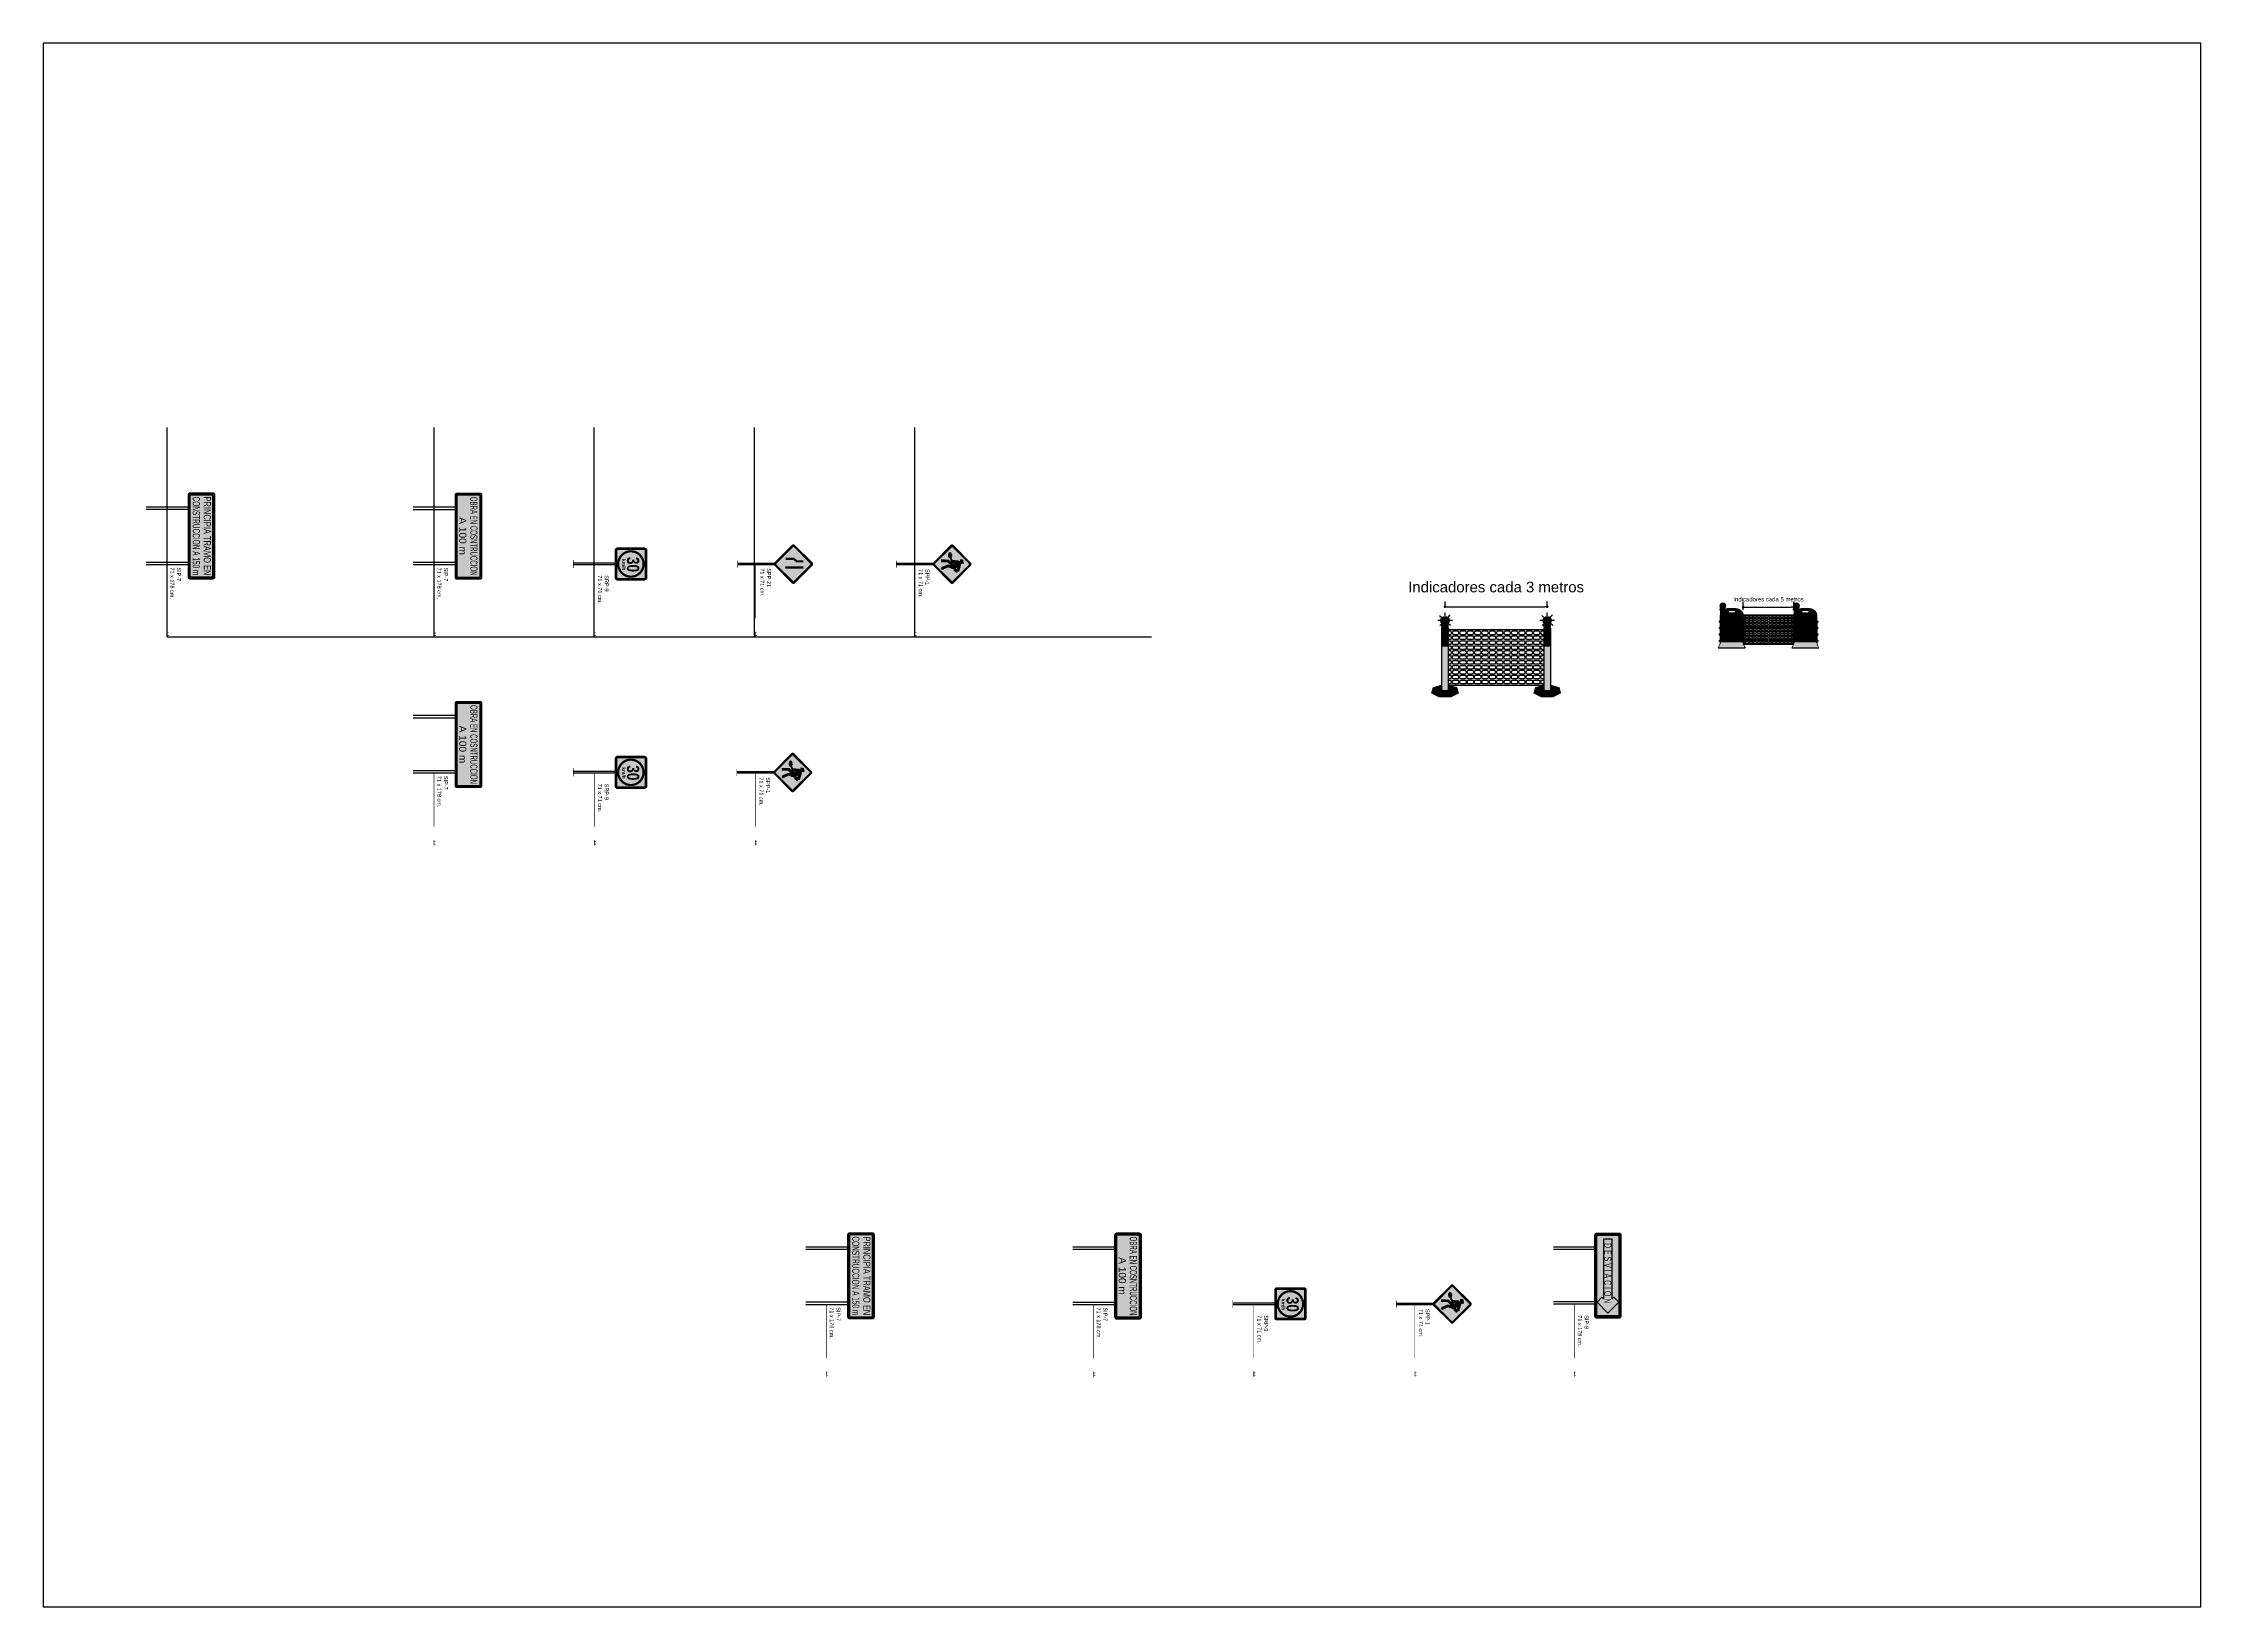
# Model space of a CAD drawing. Header units: metres. Extents: x 668617 to 675126, y 2286318 to 2293677.
# Drawn here: x 668990 to 669394, y 2286318.3 to 2286611 of the extents above; entities that cross this region are included whole.
import ezdxf
from ezdxf.enums import TextEntityAlignment as Align

# ---------------------------------------------------------------- set-up
doc = ezdxf.new("R2010")
doc.units = ezdxf.units.M
doc.header["$MEASUREMENT"] = 0
doc.linetypes.add('HIDDEN', pattern=[0.375, 0.25, -0.125])
for name, color, linetype in [('0_GUIA', 6, 'Continuous'), ('0_UBICACION_SPO', 251, 'Continuous'), ('ESTACIÓN', 7, 'Continuous'), ('IAF-R', 7, 'Continuous'), ('MALLA PLASTICA', 7, 'Continuous'), ('PTRD', 7, 'Continuous'), ('SIP-07_A', 7, 'Continuous'), ('SIP-07_B', 7, 'Continuous'), ('SIP-08_FLECHA_DESV_IZQUIERDA', 7, 'Continuous'), ('SPP-00_OBRAS_EN_EL_CAMINO', 7, 'Continuous'), ('SPP-1', 7, 'Continuous'), ('SPP-2', 7, 'Continuous'), ('SPP-21', 7, 'Continuous'), ('SPP-21_DERECHA', 7, 'Continuous'), ('SR9', 7, 'Continuous'), ('TEXTO ESPEC', 7, 'Continuous'), ('TRAFITAMBO PLASTICO', 7, 'Continuous')]:
    doc.layers.add(name, color=color, linetype=linetype)
doc.layers.add('dp_Fondo del tablero', color=7, linetype='Continuous', lineweight=0, true_color=0xf05123)
doc.layers.add('dp_Pictograma y filete', color=7, linetype='Continuous', lineweight=0, true_color=0x000000)
doc.styles.add('Arial', font='arial.ttf')
doc.styles.add('Arial Narrow', font='ARIALN.TTF', dxfattribs={"height": 2.5})
doc.styles.add('ROMANS', font='ROMANS.SHX')
doc.styles.get("Standard").update_dxf_attribs({"font": 'arial.ttf'})
doc.dimstyles.new('EIPSA', dxfattribs={"dimscale": 2, "dimtxt": 1.7, "dimasz": 2, "dimexe": 2, "dimexo": 2, "dimgap": 0.7, "dimtad": 1, "dimzin": 0, "dimdsep": 46, "dimtxsty": 'ROMANS', "dimblk": 'OBLIQUE', "dimcen": 0.09, "dimdle": 2, "dimclrd": 1, "dimclre": 1, "dimclrt": 3, "dimaunit": 2, "dimadec": 0, "dimazin": 0, "dimtfac": 1, "dimtmove": 0, "dimatfit": 2, "dimldrblk": 'OBLIQUE', "dimfxl": 5, "dimfxlon": 1, "dimtvp": 1.8, "dimtolj": 1, "dimtzin": 0, "dimarcsym": 0})

# ---------------------------------------------------------------- blocks, each defined once
blk = doc.blocks.new('PTRD')
at = {"layer": 'PTRD'}
for points, const_width in [([(-1, 0), (1, 0)], 0.26), ([(-0.49, 0), (-0.49, 0.67)], 0.195), ([(0.51, 0), (0.51, 0.67)], 0.195)]:
    blk.add_lwpolyline(points, dxfattribs=dict(at, const_width=const_width))
blk = doc.blocks.new('SPP-1')
at = {"layer": 'SPP-00_OBRAS_EN_EL_CAMINO', "true_color": 0xf05222}
h = blk.add_hatch(color=20, dxfattribs=at)
h.dxf.hatch_style = 1
edge = h.paths.add_edge_path()
edge.add_line((0.7, 23.2), (11.6, 34.1))
edge.add_arc((10.9, 34.8), 0.935, 315, 405)
edge.add_line((11.6, 35.5), (0.7, 46.4))
edge.add_arc((0, 45.7), 0.935, 45, 135)
edge.add_line((-0.7, 46.4), (-11.6, 35.5))
edge.add_arc((-10.9, 34.8), 0.935, 135, 225)
edge.add_line((-11.6, 34.1), (-0.7, 23.2))
edge.add_arc((0, 23.9), 0.935, 225, 315)
edge = h.paths.add_edge_path(flags=16)
edge.add_line((0.5, 23.4), (11.4, 34.3))
edge.add_arc((10.9, 34.8), 0.672, 315, 405)
edge.add_line((11.4, 35.3), (0.5, 46.2))
edge.add_arc((0, 45.7), 0.672, 45, 135)
edge.add_line((-0.5, 46.2), (-11.4, 35.3))
edge.add_arc((-10.9, 34.8), 0.672, 135, 225)
edge.add_line((-11.4, 34.3), (-0.5, 23.4))
edge.add_arc((0, 23.9), 0.672, 225, 315)
at = {"layer": 'SPP-00_OBRAS_EN_EL_CAMINO'}
h = blk.add_hatch(color=256, dxfattribs=at)
h.dxf.hatch_style = 1
edge = h.paths.add_edge_path()
edge.add_line((0.5, 23.4), (11.4, 34.3))
edge.add_arc((10.9, 34.8), 0.672, 315, 405)
edge.add_line((11.4, 35.3), (0.5, 46.2))
edge.add_arc((0, 45.7), 0.672, 45, 135)
edge.add_line((-0.5, 46.2), (-11.4, 35.3))
edge.add_arc((-10.9, 34.8), 0.672, 135, 225)
edge.add_line((-11.4, 34.3), (-0.5, 23.4))
edge.add_arc((0, 23.9), 0.672, 225, 315)
edge = h.paths.add_edge_path(flags=16)
edge.add_line((0.2, 23.7), (11.1, 34.6))
edge.add_arc((10.9, 34.8), 0.235, 315, 405)
edge.add_line((11.1, 35), (0.2, 45.9))
edge.add_arc((0, 45.7), 0.235, 45, 135)
edge.add_line((-0.2, 45.9), (-11.1, 35))
edge.add_arc((-10.9, 34.8), 0.235, 135, 225)
edge.add_line((-11.1, 34.6), (-0.2, 23.7))
edge.add_arc((0, 23.9), 0.235, 225, 315)
at = {"layer": 'SPP-00_OBRAS_EN_EL_CAMINO', "true_color": 0xf05222}
h = blk.add_hatch(color=20, dxfattribs=at)
h.dxf.hatch_style = 1
edge = h.paths.add_edge_path()
edge.add_line((0.2, 23.7), (11.1, 34.6))
edge.add_arc((10.9, 34.8), 0.235, 315, 405)
edge.add_line((11.1, 35), (0.2, 45.9))
edge.add_arc((0, 45.7), 0.235, 45, 135)
edge.add_line((-0.2, 45.9), (-11.1, 35))
edge.add_arc((-10.9, 34.8), 0.235, 135, 225)
edge.add_line((-11.1, 34.6), (-0.2, 23.7))
edge.add_arc((0, 23.9), 0.235, 225, 315)
at = {"layer": 'SPP-00_OBRAS_EN_EL_CAMINO', "linetype": 'Continuous'}
blk.add_hatch(color=256, dxfattribs=at).paths.add_polyline_path([(-0.8, 41.4, -1.00001), (-2.4, 40.2), (-2.8, 39.9), (-3, 40.1), (-2.5, 40.4, -0.785), (-1, 41.5), (-0.6, 41.8), (-0.4, 41.6)])
h = blk.add_hatch(color=256, dxfattribs=at)
edge = h.paths.add_edge_path()
edge.add_line((1.3, 34.7), (0.6, 32.1))
edge.add_line((0.6, 32.1), (2.3, 28.2))
edge.add_line((2.3, 28.2), (3.3, 28.6))
edge.add_line((3.3, 28.6), (1.7, 32.2))
edge.add_line((1.7, 32.2), (3, 35.7))
edge.add_line((3, 35.7), (2.6, 36.4))
edge.add_line((2.6, 36.4), (2.9, 36.5))
edge.add_line((2.9, 36.5), (2.9, 36.1))
edge.add_line((2.9, 36.1), (4, 36.1))
edge.add_line((4, 36.1), (4.1, 37))
edge.add_line((4.1, 37), (5.2, 37.4))
edge.add_line((5.2, 37.4), (5.1, 37.8))
edge.add_line((5.1, 37.8), (4.1, 37.4))
edge.add_line((4.1, 37.4), (4.2, 39))
edge.add_line((4.2, 39), (0.1, 40.3))
edge.add_line((0.1, 40.3), (-1.8, 38.8))
edge.add_line((-1.8, 38.8), (-2.2, 34.8))
edge.add_line((-2.2, 34.8), (-4.2, 34))
edge.add_line((-4.2, 34), (-4.5, 34.4))
edge.add_line((-4.5, 34.4), (-4.7, 34.1))
edge.add_line((-4.7, 34.1), (-4.9, 34.5))
edge.add_ellipse((-5.5, 33.2), major_axis=(1.53, 0.28), ratio=0.897314, start_angle=56.4691, end_angle=58.7657)
edge.add_line((-4.9, 34.6), (-5.3, 34.6))
edge.add_line((-5.3, 34.6), (-5.4, 34.4))
edge.add_line((-5.4, 34.4), (-5.6, 34.6))
edge.add_line((-5.6, 34.6), (-6.2, 34.4))
edge.add_line((-6.2, 34.4), (-6.2, 34.2))
edge.add_line((-6.2, 34.2), (-6.5, 34.3))
edge.add_line((-6.5, 34.3), (-6.8, 34))
edge.add_ellipse((-5.5, 33.2), major_axis=(1.53, 0.28), ratio=0.897314, start_angle=136.4451, end_angle=137.2085)
edge.add_line((-6.8, 34), (-6.9, 33.6))
edge.add_line((-6.9, 33.6), (-7.3, 33.4))
edge.add_arc((-5.6, 34.6), 2.05, 213.1884, 295.9692)
edge.add_arc((-5.6, 34.6), 2.05, 295.9692, 337.47)
edge.add_line((-3.7, 33.8), (-2, 34.5))
edge.add_line((-2, 34.5), (-1.2, 34.5))
edge.add_line((-1.2, 34.5), (-1.1, 34.8))
edge.add_line((-1.1, 34.8), (0, 35.3))
edge.add_line((0, 35.3), (-2.3, 32.8))
edge.add_line((-2.3, 32.8), (-2.6, 28.2))
edge.add_line((-2.6, 28.2), (-1.5, 28.2))
edge.add_line((-1.5, 28.2), (-1.3, 32.3))
edge.add_line((-1.3, 32.3), (1.3, 34.7))
h.paths.add_polyline_path([(0.4, 35.8), (-1.1, 35.2), (-0.8, 37.8)], flags=16)
h.paths.add_polyline_path([(2.4, 36.7), (1, 38.9), (3.1, 38.2), (3, 36.9)], flags=16)
at = {"layer": 'SPP-00_OBRAS_EN_EL_CAMINO'}
for p, q in [((-1, 41.5), (-0.6, 41.8)), ((-0.8, 41.4), (-0.4, 41.6)), ((-0.6, 41.8), (-0.4, 41.6)), ((-2.2, 34.8), (-4.2, 34)), ((-2, 34.5), (-3.7, 33.8)), ((-3, 40.1), (-2.5, 40.4)), ((-3, 40.1), (-2.8, 39.9)), ((-2.8, 39.9), (-2.4, 40.2)), ((-2.3, 32.8), (-2.6, 28.2)), ((-2.6, 28.2), (-1.5, 28.2)), ((-2.3, 32.8), (0, 35.3)), ((-1.8, 38.8), (-2.2, 34.8)), ((-2, 34.5), (-1.2, 34.5)), ((0.1, 40.3), (-1.8, 38.8)), ((-1.3, 32.3), (-1.5, 28.2)), ((-1.3, 32.3), (1.3, 34.7)), ((-1.1, 34.8), (-1.2, 34.5)), ((-0.8, 37.8), (-1.1, 35.2)), ((0.4, 35.8), (-1.1, 35.2)), ((0, 35.3), (-1.1, 34.8)), ((-0.8, 37.8), (0.4, 35.8)), ((4.2, 39), (0.1, 40.3)), ((1.3, 34.7), (0.6, 32.1)), ((0.6, 32.1), (2.3, 28.2)), ((3.1, 38.2), (1, 38.9)), ((1, 38.9), (2.4, 36.7)), ((3, 35.7), (1.7, 32.2)), ((1.7, 32.2), (3.3, 28.6)), ((2.3, 28.2), (3.3, 28.6)), ((3, 36.9), (2.4, 36.7)), ((2.9, 36.5), (2.6, 36.4)), ((2.6, 36.4), (3, 35.7)), ((2.9, 36.1), (2.9, 36.5)), ((2.9, 36.1), (4, 36.1)), ((3, 36.9), (3.1, 38.2)), ((4, 36.1), (4.1, 37)), ((4.1, 37.4), (4.2, 39)), ((5.1, 37.8), (4.1, 37.4)), ((5.2, 37.4), (4.1, 37)), ((5.1, 37.8), (5.2, 37.4)), ((-0.4, 23), (-0.4, 0)), ((0.4, 23), (0.4, 0))]:
    blk.add_line(p, q, dxfattribs=at)
at = {"layer": 'SPP-00_OBRAS_EN_EL_CAMINO', "color": 18, "true_color": 0x000000}
blk.add_lwpolyline([(0.7, 23.2), (11.6, 34.1, 0.414214), (11.6, 35.5), (0.7, 46.4, 0.414214), (-0.7, 46.4), (-11.6, 35.5, 0.414214), (-11.6, 34.1), (-0.7, 23.2, 0.414214)], format="xyb", close=True, dxfattribs=at)
at = {"layer": 'SPP-00_OBRAS_EN_EL_CAMINO', "color": 30}
for points in [[(0.5, 23.4), (11.4, 34.3, 0.414214), (11.4, 35.3), (0.5, 46.2, 0.414214), (-0.5, 46.2), (-11.4, 35.3, 0.414214), (-11.4, 34.3), (-0.5, 23.4, 0.414214)], [(0.2, 23.7), (11.1, 34.6, 0.414214), (11.1, 35), (0.2, 45.9, 0.414214), (-0.2, 45.9), (-11.1, 35, 0.414214), (-11.1, 34.6), (-0.2, 23.7, 0.414214)]]:
    blk.add_lwpolyline(points, format="xyb", close=True, dxfattribs=at)
at = {"layer": 'SPP-00_OBRAS_EN_EL_CAMINO'}
blk.add_lwpolyline([(-4.2, 34), (-4.5, 34.4), (-4.7, 34.1), (-4.9, 34.5), (-5.3, 34.6), (-5.4, 34.4), (-5.6, 34.6), (-6.2, 34.4), (-6.2, 34.2), (-6.5, 34.3), (-6.8, 34), (-6.9, 33.6), (-7.3, 33.4)], dxfattribs=at)
at = {"layer": 'SPP-00_OBRAS_EN_EL_CAMINO', "const_width": 0.328}
blk.add_lwpolyline([(2.2, 0), (-2.2, 0)], dxfattribs=at)
at = {"layer": 'SPP-00_OBRAS_EN_EL_CAMINO'}
for centre, radius, start, end in [((-1.6, 40.8), 1.01, 49.9817, 202.5093), ((-1.6, 40.8), 1.01, 216.2455, 36.2455), ((-5.6, 34.6), 2.05, 213.1884, 337.47)]:
    blk.add_arc(centre, radius, start, end, dxfattribs=at)
at = {"layer": 'SPP-00_OBRAS_EN_EL_CAMINO', "extrusion": (0, 0, -1)}
for start_param, end_param in [(3.888445, 3.901768), (5.25753, 5.297614)]:
    blk.add_ellipse((-5.5, 33.2), major_axis=(1.53, 0.28), ratio=0.897314, start_param=start_param, end_param=end_param, dxfattribs=at)
blk = doc.blocks.new('Hombres trabajando')
at = {"layer": 'SPP-1'}
blk.add_blockref('SPP-1', (2.1875, 0), dxfattribs=at)
blk = doc.blocks.new('SIP07_A')
at = {"layer": 'SIP-07_A', "true_color": 0xf05222}
h = blk.add_hatch(color=20, dxfattribs=at)
h.dxf.hatch_style = 1
h.paths.add_polyline_path([(-8.5, 5.6, 0.414214), (-8.9, 5.2), (-8.9, 0.4, 0.414214), (-8.5, 0), (8.5, 0, 0.414214), (8.9, 0.4), (8.9, 5.2, 0.414214), (8.5, 5.6)])
h.paths.add_polyline_path([(8.55, 5.45, -0.414214), (8.75, 5.25), (8.75, 0.35, -0.414214), (8.55, 0.15), (-8.55, 0.15, -0.414214), (-8.75, 0.35), (-8.75, 5.25, -0.414214), (-8.55, 5.45)], flags=16)
h.paths.add_polyline_path([(8.4, 5.2, -0.414214), (8.5, 5.1), (8.5, 0.5, -0.414214), (8.4, 0.4), (-8.4, 0.4, -0.414214), (-8.5, 0.5), (-8.5, 5.1, -0.414214), (-8.4, 5.2)], flags=0)
at = {"layer": 'SIP-07_A'}
h = blk.add_hatch(color=256, dxfattribs=at)
h.dxf.hatch_style = 1
h.paths.add_polyline_path([(-8.55, 5.45, 0.414214), (-8.75, 5.25), (-8.75, 0.35, 0.414214), (-8.55, 0.15), (8.55, 0.15, 0.414214), (8.75, 0.35), (8.75, 5.25, 0.414214), (8.55, 5.45)])
h.paths.add_polyline_path([(8.4, 5.2, -0.414214), (8.5, 5.1), (8.5, 0.5, -0.414214), (8.4, 0.4), (-8.4, 0.4, -0.414214), (-8.5, 0.5), (-8.5, 5.1, -0.414214), (-8.4, 5.2)], flags=16)
at = {"layer": 'SIP-07_A', "true_color": 0xf05222}
h = blk.add_hatch(color=20, dxfattribs=at)
h.dxf.hatch_style = 1
h.paths.add_polyline_path([(-8.4, 5.2, 0.414214), (-8.5, 5.1), (-8.5, 0.5, 0.414214), (-8.4, 0.4), (8.4, 0.4, 0.414214), (8.5, 0.5), (8.5, 5.1, 0.414214), (8.4, 5.2)])
at = {"layer": 'SIP-07_A'}
for p, q in [((-6, 0), (-6, -8.69)), ((-5.5, 0), (-5.5, -8.69)), ((5.5, 0), (5.5, -8.69)), ((6, 0), (6, -8.69))]:
    blk.add_line(p, q, dxfattribs=at)
at = {"layer": 'SIP-07_A', "color": 30}
for points in [[(-8.5, 0), (8.5, 0, 0.414214), (8.9, 0.4), (8.9, 5.2, 0.414214), (8.5, 5.6), (-8.5, 5.6, 0.414214), (-8.9, 5.2), (-8.9, 0.4, 0.414214)], [(-8.55, 0.15), (8.55, 0.15, 0.414214), (8.75, 0.35), (8.75, 5.25, 0.414214), (8.55, 5.45), (-8.55, 5.45, 0.414214), (-8.75, 5.25), (-8.75, 0.35, 0.414214)]]:
    blk.add_lwpolyline(points, format="xyb", close=True, dxfattribs=at)
at = {"layer": 'SIP-07_A'}
blk.add_lwpolyline([(-8.4, 0.4), (8.4, 0.4, 0.414214), (8.5, 0.5), (8.5, 5.1, 0.414214), (8.4, 5.2), (-8.4, 5.2, 0.414214), (-8.5, 5.1), (-8.5, 0.5, 0.414214)], format="xyb", close=True, dxfattribs=at)
at = {"layer": 'SIP-07_A', "color": 250, "style": 'Arial', "width": 2.347776}
for p, p2 in [((-8.2, 3.27), (8.2, 3.27)), ((-8.2, 0.97), (8.2, 0.97))]:
    blk.add_attdef('TEXTO', text='', height=1.5, dxfattribs=at).set_placement(p, p2, align=Align.FIT)
blk = doc.blocks.new('Principia tramo 150')
at = {"layer": 'SIP-07_A'}
ref = blk.add_blockref('SIP07_A', (18, 26.1), dxfattribs=dict(at, xscale=3, yscale=3, zscale=3))
ref.add_attrib('TEXTO', 'PRINCIPIA TRAMO EN', dxfattribs={"height": 4.5, "style": 'Arial', "width": 0.741363}).set_placement((-6.6, 35.9), (42.6, 35.9), align=Align.FIT)
ref.add_attrib('TEXTO', 'CONSTRUCCION A 150 m', dxfattribs={"height": 4.5, "style": 'Arial', "width": 0.643163}).set_placement((-6.6, 29), (42.6, 29), align=Align.FIT)
blk = doc.blocks.new('SIP07_B')
at = {"layer": 'SIP-07_B', "true_color": 0xf05222}
h = blk.add_hatch(color=20, dxfattribs=at)
h.dxf.hatch_style = 1
h.paths.add_polyline_path([(-8.5, 5.6, 0.414214), (-8.9, 5.2), (-8.9, 0.4, 0.414214), (-8.5, 0), (8.5, 0, 0.414214), (8.9, 0.4), (8.9, 5.2, 0.414214), (8.5, 5.6)])
h.paths.add_polyline_path([(8.55, 5.45, -0.414214), (8.75, 5.25), (8.75, 0.35, -0.414214), (8.55, 0.15), (-8.55, 0.15, -0.414214), (-8.75, 0.35), (-8.75, 5.25, -0.414214), (-8.55, 5.45)], flags=16)
h.paths.add_polyline_path([(8.4, 5.2, -0.414214), (8.5, 5.1), (8.5, 0.5, -0.414214), (8.4, 0.4), (-8.4, 0.4, -0.414214), (-8.5, 0.5), (-8.5, 5.1, -0.414214), (-8.4, 5.2)], flags=0)
at = {"layer": 'SIP-07_B'}
h = blk.add_hatch(color=256, dxfattribs=at)
h.dxf.hatch_style = 1
h.paths.add_polyline_path([(-8.55, 5.45, 0.414214), (-8.75, 5.25), (-8.75, 0.35, 0.414214), (-8.55, 0.15), (8.55, 0.15, 0.414214), (8.75, 0.35), (8.75, 5.25, 0.414214), (8.55, 5.45)])
h.paths.add_polyline_path([(8.4, 5.2, -0.414214), (8.5, 5.1), (8.5, 0.5, -0.414214), (8.4, 0.4), (-8.4, 0.4, -0.414214), (-8.5, 0.5), (-8.5, 5.1, -0.414214), (-8.4, 5.2)], flags=16)
at = {"layer": 'SIP-07_B', "true_color": 0xf05222}
h = blk.add_hatch(color=20, dxfattribs=at)
h.dxf.hatch_style = 1
h.paths.add_polyline_path([(-8.4, 5.2, 0.414214), (-8.5, 5.1), (-8.5, 0.5, 0.414214), (-8.4, 0.4), (8.4, 0.4, 0.414214), (8.5, 0.5), (8.5, 5.1, 0.414214), (8.4, 5.2)])
at = {"layer": 'SIP-07_B'}
for p, q in [((-6, 0), (-6, -8.69)), ((-5.5, 0), (-5.5, -8.69)), ((5.5, 0), (5.5, -8.69)), ((6, 0), (6, -8.69))]:
    blk.add_line(p, q, dxfattribs=at)
at = {"layer": 'SIP-07_B', "color": 30}
for points in [[(-8.5, 0), (8.5, 0, 0.414214), (8.9, 0.4), (8.9, 5.2, 0.414214), (8.5, 5.6), (-8.5, 5.6, 0.414214), (-8.9, 5.2), (-8.9, 0.4, 0.414214)], [(-8.55, 0.15), (8.55, 0.15, 0.414214), (8.75, 0.35), (8.75, 5.25, 0.414214), (8.55, 5.45), (-8.55, 5.45, 0.414214), (-8.75, 5.25), (-8.75, 0.35, 0.414214)]]:
    blk.add_lwpolyline(points, format="xyb", close=True, dxfattribs=at)
at = {"layer": 'SIP-07_B'}
blk.add_lwpolyline([(-8.4, 0.4), (8.4, 0.4, 0.414214), (8.5, 0.5), (8.5, 5.1, 0.414214), (8.4, 5.2), (-8.4, 5.2, 0.414214), (-8.5, 5.1), (-8.5, 0.5, 0.414214)], format="xyb", close=True, dxfattribs=at)
at = {"layer": 'SIP-07_B', "style": 'Arial', "width": 2.347776}
blk.add_attdef('TEXTO', text='', height=1.5, dxfattribs=at).set_placement((-8.2, 3.18), (8.2, 3.18), align=Align.FIT)
at = {"layer": 'SIP-07_B', "style": 'Arial'}
blk.add_attdef('TEXTO', text='', height=1.5, dxfattribs=at).set_placement((0, 0.88), align=Align.CENTER)
blk = doc.blocks.new('OBRA 100')
at = {"layer": 'SIP-07_B'}
ref = blk.add_blockref('SIP07_B', (18, 26.1), dxfattribs=dict(at, xscale=3, yscale=3, zscale=3))
ref.add_attrib('TEXTO', 'OBRA EN COSNTRUCCION', dxfattribs={"height": 4.5, "style": 'Arial', "width": 0.604566}).set_placement((-6.6, 35.6), (42.6, 35.6), align=Align.FIT)
ref.add_attrib('TEXTO', 'A 100 m', dxfattribs={"height": 4.5, "style": 'Arial'}).set_placement((18, 28.7), align=Align.CENTER)
blk = doc.blocks.new('SR9-30')
at = {"linetype": 'Continuous', "true_color": 0xffffff}
h = blk.add_hatch(color=7, dxfattribs=at)
h.dxf.hatch_style = 1
edge = h.paths.add_edge_path()
edge.add_line((-4.9, 22.37), (-4.9, 13.63))
edge.add_arc((-4.37, 13.63), 0.528, 180, 270)
edge.add_line((-4.37, 13.1), (4.37, 13.1))
edge.add_arc((4.37, 13.63), 0.528, 270, 360)
edge.add_line((4.9, 13.63), (4.9, 22.37))
edge.add_arc((4.37, 22.37), 0.528, 0, 90)
edge.add_line((4.37, 22.9), (-4.37, 22.9))
edge.add_arc((-4.37, 22.37), 0.528, 90, 180)
at = {"layer": 'SR9', "linetype": 'Continuous'}
h = blk.add_hatch(color=256, dxfattribs=at)
h.dxf.hatch_style = 1
h.paths.add_polyline_path([(4.75, 22.37, 0.414214), (4.37, 22.75), (-4.37, 22.75, 0.414214), (-4.75, 22.37), (-4.75, 13.63, 0.414214), (-4.37, 13.25), (4.37, 13.25, 0.414214), (4.75, 13.63)])
h.paths.add_polyline_path([(4.5, 13.63, -0.414214), (4.37, 13.5), (-4.37, 13.5, -0.414214), (-4.5, 13.63), (-4.5, 22.37, -0.414214), (-4.37, 22.5), (4.37, 22.5, -0.414214), (4.5, 22.37)], flags=16)
at = {"layer": 'SR9'}
for p, q in [((-0.25, 13.1), (-0.25, 0)), ((0.25, 13.1), (0.25, 0))]:
    blk.add_line(p, q, dxfattribs=at)
for points in [[(-4.9, 22.37), (-4.9, 13.63, 0.414214), (-4.37, 13.1), (4.37, 13.1, 0.414214), (4.9, 13.63), (4.9, 22.37, 0.414214), (4.37, 22.9), (-4.37, 22.9, 0.414214)], [(-4.75, 22.37), (-4.75, 13.63, 0.414214), (-4.37, 13.25), (4.37, 13.25, 0.414214), (4.75, 13.63), (4.75, 22.37, 0.414214), (4.37, 22.75), (-4.37, 22.75, 0.414214)], [(-4.5, 22.37), (-4.5, 13.63, 0.414214), (-4.37, 13.5), (4.37, 13.5, 0.414214), (4.5, 13.63), (4.5, 22.37, 0.414214), (4.37, 22.5), (-4.37, 22.5, 0.414214)]]:
    blk.add_lwpolyline(points, format="xyb", close=True, dxfattribs=at)
at = {"layer": 'SR9', "color": 12, "true_color": 0xdb0000, "const_width": 0.702}
blk.add_lwpolyline([(-3.96, 17.96, 1), (3.96, 17.96, 1)], format="xyb", close=True, dxfattribs=at)
at = {"layer": 'SR9', "const_width": 0.2}
blk.add_lwpolyline([(-1.25, 0), (1.25, 0)], dxfattribs=at)
at = {"linetype": 'Continuous', "attachment_point": 1}
for s, width, insert, char_height in [('{\\fArial|b1|i0|c0|p34;\\W0.8;30}', 5.8907, (-2.23, 20.57), 3.8246), ('{\\fArial|b1|i0|c0|p34;km/h}', 3.5516, (-1.58, 16.3), 1.1)]:
    blk.add_mtext_dynamic_manual_height_columns(s, width=width, gutter_width=12.5, heights=[0], dxfattribs=dict(at, insert=insert, char_height=char_height))
blk = doc.blocks.new('desviacion der.')
at = {"layer": 'ESTACIÓN', "true_color": 0xf05222}
h = blk.add_hatch(color=20, dxfattribs=at)
h.dxf.hatch_style = 1
h.paths.add_polyline_path([(43.5, 27.3), (-7.7, 27.3), (-7.7, 41.8), (43.5, 41.8)])
at = {"layer": 'ESTACIÓN', "true_color": 0xffffff}
h = blk.add_hatch(color=7, dxfattribs=at)
h.dxf.hatch_style = 1
h.paths.add_polyline_path([(31.6, 30.7), (34.8, 27.6), (41.7, 34.5), (34.8, 41.4), (31.6, 38.2), (32.6, 37.2), (-5.1, 37.2), (-5.1, 31.8), (32.6, 31.8)])
at = {"layer": 'SIP-08_FLECHA_DESV_IZQUIERDA', "true_color": 0xf05222}
h = blk.add_hatch(color=20, dxfattribs=at)
h.dxf.hatch_style = 1
h.paths.add_polyline_path([(-7.5, 42.9, 0.414214), (-8.7, 41.7), (-8.7, 27.3, 0.414214), (-7.5, 26.1), (43.5, 26.1, 0.414214), (44.7, 27.3), (44.7, 41.7, 0.414214), (43.5, 42.9)])
h.paths.add_polyline_path([(43.7, 42.4, -0.414214), (44.3, 41.8), (44.3, 27.1, -0.414214), (43.7, 26.5), (-7.7, 26.5, -0.414214), (-8.3, 27.1), (-8.3, 41.8, -0.414214), (-7.7, 42.4)], flags=16)
h.paths.add_polyline_path([(43.2, 41.7, -0.414214), (43.5, 41.4), (43.5, 27.6, -0.414214), (43.2, 27.3), (-7.2, 27.3, -0.414214), (-7.5, 27.6), (-7.5, 41.4, -0.414214), (-7.2, 41.7)], flags=0)
h.paths.add_polyline_path([(34.8, 41.4), (41.7, 34.5), (34.8, 27.6), (31.6, 30.7), (32.6, 31.8), (-5.1, 31.8), (-5.1, 37.2), (32.6, 37.2), (31.6, 38.2)], flags=0)
h.paths.add_polyline_path([(-3.8, 31), (36.6, 31), (36.6, 38), (-3.8, 38)], flags=8)
at = {"layer": 'SIP-08_FLECHA_DESV_IZQUIERDA'}
h = blk.add_hatch(color=256, dxfattribs=at)
h.dxf.hatch_style = 1
h.paths.add_polyline_path([(-7.7, 42.4, 0.414214), (-8.3, 41.8), (-8.3, 27.1, 0.414214), (-7.7, 26.5), (43.7, 26.5, 0.414214), (44.3, 27.1), (44.3, 41.8, 0.414214), (43.7, 42.4)])
h.paths.add_polyline_path([(43.2, 41.7, -0.414214), (43.5, 41.4), (43.5, 27.6, -0.414214), (43.2, 27.3), (-7.2, 27.3, -0.414214), (-7.5, 27.6), (-7.5, 41.4, -0.414214), (-7.2, 41.7)], flags=16)
h.paths.add_polyline_path([(34.8, 41.4), (41.7, 34.5), (34.8, 27.6), (31.6, 30.7), (32.6, 31.8), (-5.1, 31.8), (-5.1, 37.2), (32.6, 37.2), (31.6, 38.2)], flags=0)
h.paths.add_polyline_path([(-3.8, 31), (36.6, 31), (36.6, 38), (-3.8, 38)], flags=8)
at = {"layer": 'ESTACIÓN'}
blk.add_lwpolyline([(43.5, 27.3), (-7.7, 27.3), (-7.7, 41.8), (43.5, 41.8)], close=True, dxfattribs=at)
at = {"layer": 'SIP-08_FLECHA_DESV_IZQUIERDA'}
for p, q in [((0, 26.1), (0, 0)), ((1.5, 26.1), (1.5, 0)), ((34.5, 26.1), (34.5, 0)), ((36, 26.1), (36, 0))]:
    blk.add_line(p, q, dxfattribs=at)
at = {"layer": 'SIP-08_FLECHA_DESV_IZQUIERDA', "color": 20, "true_color": 0xf05222}
blk.add_lwpolyline([(-7.5, 26.1), (43.5, 26.1, 0.414214), (44.7, 27.3), (44.7, 41.7, 0.414214), (43.5, 42.9), (-7.5, 42.9, 0.414214), (-8.7, 41.7), (-8.7, 27.3, 0.414214)], format="xyb", close=True, dxfattribs=at)
at = {"layer": 'SIP-08_FLECHA_DESV_IZQUIERDA', "color": 30}
blk.add_lwpolyline([(-7.7, 26.5), (43.7, 26.5, 0.414214), (44.3, 27.1), (44.3, 41.8, 0.414214), (43.7, 42.4), (-7.7, 42.4, 0.414214), (-8.3, 41.8), (-8.3, 27.1, 0.414214)], format="xyb", close=True, dxfattribs=at)
at = {"layer": 'SIP-08_FLECHA_DESV_IZQUIERDA'}
blk.add_lwpolyline([(-7.2, 27.3), (43.2, 27.3, 0.414214), (43.5, 27.6), (43.5, 41.4, 0.414214), (43.2, 41.7), (-7.2, 41.7, 0.414214), (-7.5, 41.4), (-7.5, 27.6, 0.414214)], format="xyb", close=True, dxfattribs=at)
at = {"layer": 'SIP-08_FLECHA_DESV_IZQUIERDA', "color": 30}
blk.add_lwpolyline([(31.6, 30.7), (34.8, 27.6), (41.7, 34.5), (34.8, 41.4), (31.6, 38.2), (32.6, 37.2), (-5.1, 37.2), (-5.1, 31.8), (32.6, 31.8)], close=True, dxfattribs=at)
at = {"layer": 'SIP-08_FLECHA_DESV_IZQUIERDA', "style": 'Arial', "width": 0.699411}
blk.add_text('D E S V I A C I O N', height=4.5, dxfattribs=at).set_placement((-2.6, 32.2), (35.5, 32.2), align=Align.FIT)
blk = doc.blocks.new('SPP21 DER')
at = {"layer": 'SPP-21_DERECHA', "true_color": 0xf05222}
h = blk.add_hatch(color=20, dxfattribs=at)
h.dxf.hatch_style = 1
edge = h.paths.add_edge_path()
edge.add_line((-0.7, 23.2), (-11.6, 34.1))
edge.add_arc((-10.9, 34.8), 0.935, 135, 225, ccw=False)
edge.add_line((-11.6, 35.5), (-0.7, 46.4))
edge.add_arc((0, 45.7), 0.935, 45, 135, ccw=False)
edge.add_line((0.7, 46.4), (11.6, 35.5))
edge.add_arc((10.9, 34.8), 0.935, -45, 45, ccw=False)
edge.add_line((11.6, 34.1), (0.7, 23.2))
edge.add_arc((0, 23.9), 0.935, 225, 315, ccw=False)
edge = h.paths.add_edge_path(flags=16)
edge.add_line((-0.5, 23.4), (-11.4, 34.3))
edge.add_arc((-10.9, 34.8), 0.672, 135, 225, ccw=False)
edge.add_line((-11.4, 35.3), (-0.5, 46.2))
edge.add_arc((0, 45.7), 0.672, 45, 135, ccw=False)
edge.add_line((0.5, 46.2), (11.4, 35.3))
edge.add_arc((10.9, 34.8), 0.672, -45, 45, ccw=False)
edge.add_line((11.4, 34.3), (0.5, 23.4))
edge.add_arc((0, 23.9), 0.672, 225, 315, ccw=False)
at = {"layer": 'SPP-21_DERECHA'}
h = blk.add_hatch(color=256, dxfattribs=at)
h.dxf.hatch_style = 1
edge = h.paths.add_edge_path()
edge.add_line((-0.5, 23.4), (-11.4, 34.3))
edge.add_arc((-10.9, 34.8), 0.672, 135, 225, ccw=False)
edge.add_line((-11.4, 35.3), (-0.5, 46.2))
edge.add_arc((0, 45.7), 0.672, 45, 135, ccw=False)
edge.add_line((0.5, 46.2), (11.4, 35.3))
edge.add_arc((10.9, 34.8), 0.672, -45, 45, ccw=False)
edge.add_line((11.4, 34.3), (0.5, 23.4))
edge.add_arc((0, 23.9), 0.672, 225, 315, ccw=False)
edge = h.paths.add_edge_path(flags=16)
edge.add_line((-0.2, 23.7), (-11.1, 34.6))
edge.add_arc((-10.9, 34.8), 0.235, 135, 225, ccw=False)
edge.add_line((-11.1, 35), (-0.2, 45.9))
edge.add_arc((0, 45.7), 0.235, 45, 135, ccw=False)
edge.add_line((0.2, 45.9), (11.1, 35))
edge.add_arc((10.9, 34.8), 0.235, -45, 45, ccw=False)
edge.add_line((11.1, 34.6), (0.2, 23.7))
edge.add_arc((0, 23.9), 0.235, 225, 315, ccw=False)
at = {"layer": 'SPP-21_DERECHA', "true_color": 0xf05222}
h = blk.add_hatch(color=20, dxfattribs=at)
h.dxf.hatch_style = 1
edge = h.paths.add_edge_path()
edge.add_line((-0.2, 23.7), (-11.1, 34.6))
edge.add_arc((-10.9, 34.8), 0.235, 135, 225, ccw=False)
edge.add_line((-11.1, 35), (-0.2, 45.9))
edge.add_arc((0, 45.7), 0.235, 45, 135, ccw=False)
edge.add_line((0.2, 45.9), (11.1, 35))
edge.add_arc((10.9, 34.8), 0.235, -45, 45, ccw=False)
edge.add_line((11.1, 34.6), (0.2, 23.7))
edge.add_arc((0, 23.9), 0.235, 225, 315, ccw=False)
at = {"layer": 'SPP-21_DERECHA'}
for p, q in [((-0.4, 23), (-0.4, 22.1)), ((-0.4, 22.1), (-0.4, 0)), ((0.4, 23), (0.4, 0)), ((0.4, 22.9), (0.4, 22.1))]:
    blk.add_line(p, q, dxfattribs=at)
at = {"layer": 'SPP-21_DERECHA', "color": 18, "true_color": 0x000000}
blk.add_lwpolyline([(-0.7, 23.2), (-11.6, 34.1, -0.414214), (-11.6, 35.5), (-0.7, 46.4, -0.414214), (0.7, 46.4), (11.6, 35.5, -0.414214), (11.6, 34.1), (0.7, 23.2, -0.414214)], format="xyb", close=True, dxfattribs=at)
at = {"layer": 'SPP-21_DERECHA', "color": 30}
for points in [[(-0.5, 23.4), (-11.4, 34.3, -0.414214), (-11.4, 35.3), (-0.5, 46.2, -0.414214), (0.5, 46.2), (11.4, 35.3, -0.414214), (11.4, 34.3), (0.5, 23.4, -0.414214)], [(-0.2, 23.7), (-11.1, 34.6, -0.414214), (-11.1, 35), (-0.2, 45.9, -0.414214), (0.2, 45.9), (11.1, 35, -0.414214), (11.1, 34.6), (0.2, 23.7, -0.414214)]]:
    blk.add_lwpolyline(points, format="xyb", close=True, dxfattribs=at)
at = {"layer": 'SPP-21_DERECHA'}
for points, const_width in [([(-2.1, 41), (-2.1, 29.8)], 1.41), ([(3.3, 29.9), (3.3, 35.1), (1.7, 36.8), (1.7, 41)], 1.33), ([(2.2, 0), (-2.2, 0)], 0.329)]:
    blk.add_lwpolyline(points, dxfattribs=dict(at, const_width=const_width))
blk = doc.blocks.new('disminucion carril der')
at = {"layer": 'SPP-21'}
blk.add_blockref('SPP21 DER', (2.1875, 0), dxfattribs=at)
blk = doc.blocks.new('IAF-R')
at = {"layer": 'IAF-R', "true_color": 0xf26722}
h = blk.add_hatch(color=30, dxfattribs=at)
h.dxf.hatch_style = 1
h.paths.add_polyline_path([(-0.61, 11.64, 1), (0.62, 11.64, 1)])
h.paths.add_polyline_path([(0.57, 11.64, -1), (-0.56, 11.64, -1)], flags=16)
h.paths.add_polyline_path([(0.55, 11.64, -1), (-0.54, 11.64, -1)], flags=0)
at = {"layer": 'IAF-R'}
h = blk.add_hatch(color=256, dxfattribs=at)
h.dxf.hatch_style = 1
h.paths.add_polyline_path([(0.57, 11.64, 1), (-0.56, 11.64, 1)])
h.paths.add_polyline_path([(0.55, 11.64, 1), (-0.54, 11.64, 1)], flags=16)
h = blk.add_hatch(dxfattribs=at)
h.set_pattern_fill('ANGLE', color=30, scale=0.351563, angle=91.3909, style=0)
h.set_pattern_definition([(360, (648.9381, -684.18853), (6e-15, 0.0966796875), [0.0703125, -0.0263671875]), (90, (648.9381, -684.18853), (-0.0966796875, 6e-15), [0.0703125, -0.0263671875])])
edge = h.paths.add_edge_path()
edge.add_arc((0, 11.64), 0.545, 0, 360)
for color, points in [(40, [(-0.48, 10.99, 0.414214), (-0.5, 10.98), (-0.5, 10.71, 0.414214), (-0.48, 10.7), (0.48, 10.7, 0.414214), (0.5, 10.71), (0.5, 10.98, 0.414214), (0.48, 10.99)]), (256, [(0.87, 0), (2, 0.53), (1.91, 0.85), (0.8, 0.33), (-0.8, 0.33), (-1.91, 0.85), (-2, 0.53), (-0.87, 0)]), (252, [(0.8, 0.33), (1.91, 0.85), (1.76, 1.42), (0.69, 1.75), (0.48, 1.75), (0.48, 1.03, -0.285721), (-0.48, 1.03), (-0.48, 1.75), (-0.69, 1.75), (-1.76, 1.42), (-1.91, 0.85), (-0.8, 0.33)])]:
    blk.add_hatch(color=color, dxfattribs=at).paths.add_polyline_path(points)
at = {"layer": 'IAF-R', "true_color": 0xf26722}
for points in [[(0.48, 10.23), (0.48, 10.45, 0.414214), (0.23, 10.7), (-0.23, 10.7, 0.414214), (-0.48, 10.45), (-0.48, 10.23)], [(0.48, 9.2), (-0.48, 9.2), (-0.48, 8.8), (0.48, 8.8)], [(0.48, 7.77), (-0.48, 7.77), (-0.48, 1.03, 0.285721), (0.48, 1.03)]]:
    blk.add_hatch(color=30, dxfattribs=at).paths.add_polyline_path(points)
at = {"layer": 'IAF-R', "true_color": 0xffffff}
for points in [[(-0.48, 10.23), (-0.48, 9.2), (0.48, 9.2), (0.48, 10.23)], [(-0.48, 8.8), (-0.48, 7.77), (0.48, 7.77), (0.48, 8.8)]]:
    blk.add_hatch(color=7, dxfattribs=at).paths.add_polyline_path(points)
at = {"layer": 'IAF-R'}
h = blk.add_hatch(color=256, dxfattribs=at)
h.dxf.hatch_style = 1
h.paths.add_polyline_path([(0.15, 10.99), (0.15, 11.04, -0.130812), (-0.17, 11.05), (-0.17, 10.99)])
for p, q in [((-1.12, 11.68), (-0.67, 11.68)), ((-0.84, 12.42), (-0.5, 12.12)), ((-0.78, 10.87), (-0.47, 11.2)), ((-0.5, 10.71), (-0.5, 10.98)), ((-0.48, 10.99), (0.48, 10.99)), ((-0.48, 10.7), (0.48, 10.7)), ((-0.17, 10.99), (-0.17, 11.05)), ((0, 12.34), (0, 12.8)), ((0.15, 10.99), (0.15, 11.04)), ((0.46, 12.16), (0.78, 12.48)), ((0.5, 11.23), (0.84, 10.93)), ((0.5, 10.71), (0.5, 10.98)), ((0.67, 11.68), (1.12, 11.68))]:
    blk.add_line(p, q, dxfattribs=at)
blk.add_lwpolyline([(0.48, 1.03, -0.285721), (-0.48, 1.03), (-0.48, 10.45, -0.414214), (-0.23, 10.7), (0.23, 10.7, -0.414214), (0.48, 10.45), (0.48, 1.03)], format="xyb", dxfattribs=at)
for points in [[(-0.48, 10.23), (0.48, 10.23)], [(-0.48, 9.2), (0.48, 9.2)], [(-0.48, 8.8), (0.48, 8.8)], [(-0.48, 7.77), (0.48, 7.77)], [(0.48, 1.75), (0.69, 1.75), (1.76, 1.42), (2, 0.53), (0.87, 0), (-0.87, 0), (-2, 0.53), (-1.76, 1.42), (-0.69, 1.75), (-0.48, 1.75)], [(1.91, 0.85), (0.8, 0.33), (-0.8, 0.33), (-1.91, 0.85)]]:
    blk.add_lwpolyline(points, dxfattribs=at)
for radius in [0.618, 0.565, 0.545]:
    blk.add_circle((0, 11.64), radius, dxfattribs=at)
for centre, start, end in [((-0.48, 10.98), 90, 180), ((-0.48, 10.71), 180, 270), ((0.48, 10.98), 0, 90), ((0.48, 10.71), 270, 0)]:
    blk.add_arc(centre, 0.0141, start, end, dxfattribs=at)
blk = doc.blocks.new('MALLAPLASTICA')
at = {"layer": 'MALLA PLASTICA'}
h = blk.add_hatch(color=30, dxfattribs=at)
h.dxf.hatch_style = 1
h.paths.add_polyline_path([(-7.3125, 8.4375), (-7.3125, 8.25), (-7.03125, 8.25, -0.414213562), (-6.84375, 8.0625), (-6.84375, 7.875, -0.414213562), (-7.03125, 7.6875), (-7.3125, 7.6875), (-7.3125, 7.5), (-7.03125, 7.5, -0.414213562), (-6.84375, 7.3125), (-6.84375, 7.125, -0.414213562), (-7.03125, 6.9375), (-7.3125, 6.9375), (-7.3125, 6.75), (-7.03125, 6.75, -0.414213562), (-6.84375, 6.5625), (-6.84375, 6.375, -0.414213562), (-7.03125, 6.1875), (-7.3125, 6.1875), (-7.3125, 6), (-7.03125, 6, -0.414213562), (-6.84375, 5.8125), (-6.84375, 5.625, -0.414213562), (-7.03125, 5.4375), (-7.3125, 5.4375), (-7.3125, 5.25), (-7.03125, 5.25, -0.414213562), (-6.84375, 5.0625), (-6.84375, 4.875, -0.414213562), (-7.03125, 4.6875), (-7.3125, 4.6875), (-7.3125, 4.5), (-7.03125, 4.5, -0.414213562), (-6.84375, 4.3125), (-6.84375, 4.125, -0.414213562), (-7.03125, 3.9375), (-7.3125, 3.9375), (-7.3125, 3.75), (-7.03125, 3.75, -0.414213562), (-6.84375, 3.5625), (-6.84375, 3.375, -0.414213562), (-7.03125, 3.1875), (-7.3125, 3.1875), (-7.3125, 3), (-7.03125, 3, -0.414213562), (-6.84375, 2.8125), (-6.84375, 2.625, -0.414213562), (-7.03125, 2.4375), (-7.3125, 2.4375), (-7.3125, 2.25), (-7.03125, 2.25, -0.414213562), (-6.84375, 2.0625), (-6.84375, 1.875, -0.414213562), (-7.03125, 1.6875), (-7.3125, 1.6875), (-7.3125, 1.5), (-7.03125, 1.5, -0.414213562), (-6.84375, 1.3125), (-6.84375, 1.125, -0.414213562), (-7.03125, 0.9375), (-7.3125, 0.9375), (-7.3125, 0.75), (-7.03125, 0.75, -0.414213562), (-6.84375, 0.5625), (-6.84375, 0.375, -0.414213562), (-7.03125, 0.1875), (-7.3125, 0.1875), (-7.3125, 0), (7.3125, 0), (7.3125, 0.1875), (7.03125, 0.1875, -0.414213562), (6.84375, 0.375), (6.84375, 0.5625, -0.414213562), (7.03125, 0.75), (7.3125, 0.75), (7.3125, 0.9375), (7.03125, 0.9375, -0.414213562), (6.84375, 1.125), (6.84375, 1.3125, -0.414213562), (7.03125, 1.5), (7.3125, 1.5), (7.3125, 1.6875), (7.03125, 1.6875, -0.414213562), (6.84375, 1.875), (6.84375, 2.0625, -0.414213562), (7.03125, 2.25), (7.3125, 2.25), (7.3125, 2.4375), (7.03125, 2.4375, -0.414213562), (6.84375, 2.625), (6.84375, 2.8125, -0.414213562), (7.03125, 3), (7.3125, 3), (7.3125, 3.1875), (7.03125, 3.1875, -0.414213562), (6.84375, 3.375), (6.84375, 3.5625, -0.414213562), (7.03125, 3.75), (7.3125, 3.75), (7.3125, 3.9375), (7.03125, 3.9375, -0.414213562), (6.84375, 4.125), (6.84375, 4.3125, -0.414213562), (7.03125, 4.5), (7.3125, 4.5), (7.3125, 4.6875), (7.03125, 4.6875, -0.414213562), (6.84375, 4.875), (6.84375, 5.0625, -0.414213562), (7.03125, 5.25), (7.3125, 5.25), (7.3125, 5.4375), (7.03125, 5.4375, -0.414213562), (6.84375, 5.625), (6.84375, 5.8125, -0.414213562), (7.03125, 6), (7.3125, 6), (7.3125, 6.1875), (7.03125, 6.1875, -0.414213562), (6.84375, 6.375), (6.84375, 6.5625, -0.414213562), (7.03125, 6.75), (7.3125, 6.75), (7.3125, 6.9375), (7.03125, 6.9375, -0.414213562), (6.84375, 7.125), (6.84375, 7.3125, -0.414213562), (7.03125, 7.5), (7.3125, 7.5), (7.3125, 7.6875), (7.03125, 7.6875, -0.414213562), (6.84375, 7.875), (6.84375, 8.0625, -0.414213562), (7.03125, 8.25), (7.3125, 8.25), (7.3125, 8.4375)])
h.paths.add_polyline_path([(2.15625, 7.3125), (2.15625, 7.125, -0.414213562), (1.96875, 6.9375), (1.40625, 6.9375, -0.414213562), (1.21875, 7.125), (1.21875, 7.3125, -0.414213562), (1.40625, 7.5), (1.96875, 7.5, -0.414213562)], flags=16)
h.paths.add_polyline_path([(2.53125, 7.5), (3.09375, 7.5, -0.414213562), (3.28125, 7.3125), (3.28125, 7.125, -0.414213562), (3.09375, 6.9375), (2.53125, 6.9375, -0.414213562), (2.34375, 7.125), (2.34375, 7.3125, -0.414213562)], flags=16)
h.paths.add_polyline_path([(1.96875, 7.6875), (1.40625, 7.6875, -0.414213562), (1.21875, 7.875), (1.21875, 8.0625, -0.414213562), (1.40625, 8.25), (1.96875, 8.25, -0.414213562), (2.15625, 8.0625), (2.15625, 7.875, -0.414213562)], flags=16)
h.paths.add_polyline_path([(2.34375, 7.875), (2.34375, 8.0625, -0.414213562), (2.53125, 8.25), (3.09375, 8.25, -0.414213562), (3.28125, 8.0625), (3.28125, 7.875, -0.414213562), (3.09375, 7.6875), (2.53125, 7.6875, -0.414213562)], flags=16)
h.paths.add_polyline_path([(2.15625, 6.5625), (2.15625, 6.375, -0.414213562), (1.96875, 6.1875), (1.40625, 6.1875, -0.414213562), (1.21875, 6.375), (1.21875, 6.5625, -0.414213562), (1.40625, 6.75), (1.96875, 6.75, -0.414213562)], flags=16)
h.paths.add_polyline_path([(2.53125, 6.75), (3.09375, 6.75, -0.414213562), (3.28125, 6.5625), (3.28125, 6.375, -0.414213562), (3.09375, 6.1875), (2.53125, 6.1875, -0.414213562), (2.34375, 6.375), (2.34375, 6.5625, -0.414213562)], flags=16)
h.paths.add_polyline_path([(1.03125, 7.3125), (1.03125, 7.125, -0.414213562), (0.84375, 6.9375), (0.28125, 6.9375, -0.414213562), (0.09375, 7.125), (0.09375, 7.3125, -0.414213562), (0.28125, 7.5), (0.84375, 7.5, -0.414213562)], flags=16)
h.paths.add_polyline_path([(1.03125, 7.875, -0.414213562), (0.84375, 7.6875), (0.28125, 7.6875, -0.414213562), (0.09375, 7.875), (0.09375, 8.0625, -0.414213562), (0.28125, 8.25), (0.84375, 8.25, -0.414213562), (1.03125, 8.0625)], flags=16)
h.paths.add_polyline_path([(3.46875, 7.3125, -0.414213562), (3.65625, 7.5), (4.21875, 7.5, -0.414213562), (4.40625, 7.3125), (4.40625, 7.125, -0.414213562), (4.21875, 6.9375), (3.65625, 6.9375, -0.414213562), (3.46875, 7.125)], flags=16)
h.paths.add_polyline_path([(3.46875, 7.875), (3.46875, 8.0625, -0.414213562), (3.65625, 8.25), (4.21875, 8.25, -0.414213562), (4.40625, 8.0625), (4.40625, 7.875, -0.414213562), (4.21875, 7.6875), (3.65625, 7.6875, -0.414213562)], flags=16)
h.paths.add_polyline_path([(1.03125, 6.5625), (1.03125, 6.375, -0.414213562), (0.84375, 6.1875), (0.28125, 6.1875, -0.414213562), (0.09375, 6.375), (0.09375, 6.5625, -0.414213562), (0.28125, 6.75), (0.84375, 6.75, -0.414213562)], flags=16)
h.paths.add_polyline_path([(3.65625, 6.75), (4.21875, 6.75, -0.414213562), (4.40625, 6.5625), (4.40625, 6.375, -0.414213562), (4.21875, 6.1875), (3.65625, 6.1875, -0.414213562), (3.46875, 6.375), (3.46875, 6.5625, -0.414213562)], flags=16)
h.paths.add_polyline_path([(1.96875, 6, -0.414213562), (2.15625, 5.8125), (2.15625, 5.625, -0.414213562), (1.96875, 5.4375), (1.40625, 5.4375, -0.414213562), (1.21875, 5.625), (1.21875, 5.8125, -0.414213562), (1.40625, 6)], flags=16)
h.paths.add_polyline_path([(2.53125, 6), (3.09375, 6, -0.414213562), (3.28125, 5.8125), (3.28125, 5.625, -0.414213562), (3.09375, 5.4375), (2.53125, 5.4375, -0.414213562), (2.34375, 5.625), (2.34375, 5.8125, -0.414213562)], flags=16)
h.paths.add_polyline_path([(1.03125, 5.8125), (1.03125, 5.625, -0.414213562), (0.84375, 5.4375), (0.28125, 5.4375, -0.414213562), (0.09375, 5.625), (0.09375, 5.8125, -0.414213562), (0.28125, 6), (0.84375, 6, -0.414213562)], flags=16)
h.paths.add_polyline_path([(3.65625, 6), (4.21875, 6, -0.414213562), (4.40625, 5.8125), (4.40625, 5.625, -0.414213562), (4.21875, 5.4375), (3.65625, 5.4375, -0.414213562), (3.46875, 5.625), (3.46875, 5.8125, -0.414213562)], flags=16)
h.paths.add_polyline_path([(1.96875, 5.25, -0.414213562), (2.15625, 5.0625), (2.15625, 4.875, -0.414213562), (1.96875, 4.6875), (1.40625, 4.6875, -0.414213562), (1.21875, 4.875), (1.21875, 5.0625, -0.414213562), (1.40625, 5.25)], flags=16)
h.paths.add_polyline_path([(2.53125, 5.25), (3.09375, 5.25, -0.414213562), (3.28125, 5.0625), (3.28125, 4.875, -0.414213562), (3.09375, 4.6875), (2.53125, 4.6875, -0.414213562), (2.34375, 4.875), (2.34375, 5.0625, -0.414213562)], flags=16)
h.paths.add_polyline_path([(-0.09375, 7.3125), (-0.09375, 7.125, -0.414213562), (-0.28125, 6.9375), (-0.84375, 6.9375, -0.414213562), (-1.03125, 7.125), (-1.03125, 7.3125, -0.414213562), (-0.84375, 7.5), (-0.28125, 7.5, -0.414213562)], flags=16)
h.paths.add_polyline_path([(-0.09375, 7.875, -0.414213562), (-0.28125, 7.6875), (-0.84375, 7.6875, -0.414213562), (-1.03125, 7.875), (-1.03125, 8.0625, -0.414213562), (-0.84375, 8.25), (-0.28125, 8.25, -0.414213562), (-0.09375, 8.0625)], flags=16)
h.paths.add_polyline_path([(4.59375, 7.3125, -0.414213562), (4.78125, 7.5), (5.34375, 7.5, -0.414213562), (5.53125, 7.3125), (5.53125, 7.125, -0.414213562), (5.34375, 6.9375), (4.78125, 6.9375, -0.414213562), (4.59375, 7.125)], flags=16)
h.paths.add_polyline_path([(4.59375, 7.875), (4.59375, 8.0625, -0.414213562), (4.78125, 8.25), (5.34375, 8.25, -0.414213562), (5.53125, 8.0625), (5.53125, 7.875, -0.414213562), (5.34375, 7.6875), (4.78125, 7.6875, -0.414213562)], flags=16)
h.paths.add_polyline_path([(-0.09375, 6.5625), (-0.09375, 6.375, -0.414213562), (-0.28125, 6.1875), (-0.84375, 6.1875, -0.414213562), (-1.03125, 6.375), (-1.03125, 6.5625, -0.414213562), (-0.84375, 6.75), (-0.28125, 6.75, -0.414213562)], flags=16)
h.paths.add_polyline_path([(4.78125, 6.75), (5.34375, 6.75, -0.414213562), (5.53125, 6.5625), (5.53125, 6.375, -0.414213562), (5.34375, 6.1875), (4.78125, 6.1875, -0.414213562), (4.59375, 6.375), (4.59375, 6.5625, -0.414213562)], flags=16)
h.paths.add_polyline_path([(1.03125, 5.0625), (1.03125, 4.875, -0.414213562), (0.84375, 4.6875), (0.28125, 4.6875, -0.414213562), (0.09375, 4.875), (0.09375, 5.0625, -0.414213562), (0.28125, 5.25), (0.84375, 5.25, -0.414213562)], flags=16)
h.paths.add_polyline_path([(3.65625, 5.25), (4.21875, 5.25, -0.414213562), (4.40625, 5.0625), (4.40625, 4.875, -0.414213562), (4.21875, 4.6875), (3.65625, 4.6875, -0.414213562), (3.46875, 4.875), (3.46875, 5.0625, -0.414213562)], flags=16)
h.paths.add_polyline_path([(-0.09375, 5.8125), (-0.09375, 5.625, -0.414213562), (-0.28125, 5.4375), (-0.84375, 5.4375, -0.414213562), (-1.03125, 5.625), (-1.03125, 5.8125, -0.414213562), (-0.84375, 6), (-0.28125, 6, -0.414213562)], flags=16)
h.paths.add_polyline_path([(4.78125, 6), (5.34375, 6, -0.414213562), (5.53125, 5.8125), (5.53125, 5.625, -0.414213562), (5.34375, 5.4375), (4.78125, 5.4375, -0.414213562), (4.59375, 5.625), (4.59375, 5.8125, -0.414213562)], flags=16)
h.paths.add_polyline_path([(1.96875, 4.5, -0.414213562), (2.15625, 4.3125), (2.15625, 4.125, -0.414213562), (1.96875, 3.9375), (1.40625, 3.9375, -0.414213562), (1.21875, 4.125), (1.21875, 4.3125, -0.414213562), (1.40625, 4.5)], flags=16)
h.paths.add_polyline_path([(2.53125, 4.5), (3.09375, 4.5, -0.414213562), (3.28125, 4.3125), (3.28125, 4.125, -0.414213562), (3.09375, 3.9375), (2.53125, 3.9375, -0.414213562), (2.34375, 4.125), (2.34375, 4.3125, -0.414213562)], flags=16)
h.paths.add_polyline_path([(1.03125, 4.3125), (1.03125, 4.125, -0.414213562), (0.84375, 3.9375), (0.28125, 3.9375, -0.414213562), (0.09375, 4.125), (0.09375, 4.3125, -0.414213562), (0.28125, 4.5), (0.84375, 4.5, -0.414213562)], flags=16)
h.paths.add_polyline_path([(3.65625, 4.5), (4.21875, 4.5, -0.414213562), (4.40625, 4.3125), (4.40625, 4.125, -0.414213562), (4.21875, 3.9375), (3.65625, 3.9375, -0.414213562), (3.46875, 4.125), (3.46875, 4.3125, -0.414213562)], flags=16)
h.paths.add_polyline_path([(-0.09375, 5.0625), (-0.09375, 4.875, -0.414213562), (-0.28125, 4.6875), (-0.84375, 4.6875, -0.414213562), (-1.03125, 4.875), (-1.03125, 5.0625, -0.414213562), (-0.84375, 5.25), (-0.28125, 5.25, -0.414213562)], flags=16)
h.paths.add_polyline_path([(4.78125, 5.25), (5.34375, 5.25, -0.414213562), (5.53125, 5.0625), (5.53125, 4.875, -0.414213562), (5.34375, 4.6875), (4.78125, 4.6875, -0.414213562), (4.59375, 4.875), (4.59375, 5.0625, -0.414213562)], flags=16)
h.paths.add_polyline_path([(-1.21875, 7.3125), (-1.21875, 7.125, -0.414213562), (-1.40625, 6.9375), (-1.96875, 6.9375, -0.414213562), (-2.15625, 7.125), (-2.15625, 7.3125, -0.414213562), (-1.96875, 7.5), (-1.40625, 7.5, -0.414213562)], flags=16)
h.paths.add_polyline_path([(-1.21875, 7.875, -0.414213562), (-1.40625, 7.6875), (-1.96875, 7.6875, -0.414213562), (-2.15625, 7.875), (-2.15625, 8.0625, -0.414213562), (-1.96875, 8.25), (-1.40625, 8.25, -0.414213562), (-1.21875, 8.0625)], flags=16)
h.paths.add_polyline_path([(5.71875, 7.3125, -0.414213562), (5.90625, 7.5), (6.46875, 7.5, -0.414213562), (6.65625, 7.3125), (6.65625, 7.125, -0.414213562), (6.46875, 6.9375), (5.90625, 6.9375, -0.414213562), (5.71875, 7.125)], flags=16)
h.paths.add_polyline_path([(5.71875, 7.875), (5.71875, 8.0625, -0.414213562), (5.90625, 8.25), (6.46875, 8.25, -0.414213562), (6.65625, 8.0625), (6.65625, 7.875, -0.414213562), (6.46875, 7.6875), (5.90625, 7.6875, -0.414213562)], flags=16)
h.paths.add_polyline_path([(-1.21875, 6.5625), (-1.21875, 6.375, -0.414213562), (-1.40625, 6.1875), (-1.96875, 6.1875, -0.414213562), (-2.15625, 6.375), (-2.15625, 6.5625, -0.414213562), (-1.96875, 6.75), (-1.40625, 6.75, -0.414213562)], flags=16)
h.paths.add_polyline_path([(5.90625, 6.75), (6.46875, 6.75, -0.414213562), (6.65625, 6.5625), (6.65625, 6.375, -0.414213562), (6.46875, 6.1875), (5.90625, 6.1875, -0.414213562), (5.71875, 6.375), (5.71875, 6.5625, -0.414213562)], flags=16)
h.paths.add_polyline_path([(1.96875, 3.75, -0.414213562), (2.15625, 3.5625), (2.15625, 3.375, -0.414213562), (1.96875, 3.1875), (1.40625, 3.1875, -0.414213562), (1.21875, 3.375), (1.21875, 3.5625, -0.414213562), (1.40625, 3.75)], flags=16)
h.paths.add_polyline_path([(2.53125, 3.75), (3.09375, 3.75, -0.414213562), (3.28125, 3.5625), (3.28125, 3.375, -0.414213562), (3.09375, 3.1875), (2.53125, 3.1875, -0.414213562), (2.34375, 3.375), (2.34375, 3.5625, -0.414213562)], flags=16)
h.paths.add_polyline_path([(-1.21875, 5.8125), (-1.21875, 5.625, -0.414213562), (-1.40625, 5.4375), (-1.96875, 5.4375, -0.414213562), (-2.15625, 5.625), (-2.15625, 5.8125, -0.414213562), (-1.96875, 6), (-1.40625, 6, -0.414213562)], flags=16)
h.paths.add_polyline_path([(5.90625, 6), (6.46875, 6, -0.414213562), (6.65625, 5.8125), (6.65625, 5.625, -0.414213562), (6.46875, 5.4375), (5.90625, 5.4375, -0.414213562), (5.71875, 5.625), (5.71875, 5.8125, -0.414213562)], flags=16)
h.paths.add_polyline_path([(-0.09375, 4.3125), (-0.09375, 4.125, -0.414213562), (-0.28125, 3.9375), (-0.84375, 3.9375, -0.414213562), (-1.03125, 4.125), (-1.03125, 4.3125, -0.414213562), (-0.84375, 4.5), (-0.28125, 4.5, -0.414213562)], flags=16)
h.paths.add_polyline_path([(4.78125, 4.5), (5.34375, 4.5, -0.414213562), (5.53125, 4.3125), (5.53125, 4.125, -0.414213562), (5.34375, 3.9375), (4.78125, 3.9375, -0.414213562), (4.59375, 4.125), (4.59375, 4.3125, -0.414213562)], flags=16)
h.paths.add_polyline_path([(1.03125, 3.5625), (1.03125, 3.375, -0.414213562), (0.84375, 3.1875), (0.28125, 3.1875, -0.414213562), (0.09375, 3.375), (0.09375, 3.5625, -0.414213562), (0.28125, 3.75), (0.84375, 3.75, -0.414213562)], flags=16)
h.paths.add_polyline_path([(3.65625, 3.75), (4.21875, 3.75, -0.414213562), (4.40625, 3.5625), (4.40625, 3.375, -0.414213562), (4.21875, 3.1875), (3.65625, 3.1875, -0.414213562), (3.46875, 3.375), (3.46875, 3.5625, -0.414213562)], flags=16)
h.paths.add_polyline_path([(-1.21875, 5.0625), (-1.21875, 4.875, -0.414213562), (-1.40625, 4.6875), (-1.96875, 4.6875, -0.414213562), (-2.15625, 4.875), (-2.15625, 5.0625, -0.414213562), (-1.96875, 5.25), (-1.40625, 5.25, -0.414213562)], flags=16)
h.paths.add_polyline_path([(5.90625, 5.25), (6.46875, 5.25, -0.414213562), (6.65625, 5.0625), (6.65625, 4.875, -0.414213562), (6.46875, 4.6875), (5.90625, 4.6875, -0.414213562), (5.71875, 4.875), (5.71875, 5.0625, -0.414213562)], flags=16)
h.paths.add_polyline_path([(-0.09375, 3.5625), (-0.09375, 3.375, -0.414213562), (-0.28125, 3.1875), (-0.84375, 3.1875, -0.414213562), (-1.03125, 3.375), (-1.03125, 3.5625, -0.414213562), (-0.84375, 3.75), (-0.28125, 3.75, -0.414213562)], flags=16)
h.paths.add_polyline_path([(4.78125, 3.75), (5.34375, 3.75, -0.414213562), (5.53125, 3.5625), (5.53125, 3.375, -0.414213562), (5.34375, 3.1875), (4.78125, 3.1875, -0.414213562), (4.59375, 3.375), (4.59375, 3.5625, -0.414213562)], flags=16)
h.paths.add_polyline_path([(1.96875, 3, -0.414213562), (2.15625, 2.8125), (2.15625, 2.625, -0.414213562), (1.96875, 2.4375), (1.40625, 2.4375, -0.414213562), (1.21875, 2.625), (1.21875, 2.8125, -0.414213562), (1.40625, 3)], flags=16)
h.paths.add_polyline_path([(2.53125, 3), (3.09375, 3, -0.414213562), (3.28125, 2.8125), (3.28125, 2.625, -0.414213562), (3.09375, 2.4375), (2.53125, 2.4375, -0.414213562), (2.34375, 2.625), (2.34375, 2.8125, -0.414213562)], flags=16)
h.paths.add_polyline_path([(-2.34375, 7.3125), (-2.34375, 7.125, -0.414213562), (-2.53125, 6.9375), (-3.09375, 6.9375, -0.414213562), (-3.28125, 7.125), (-3.28125, 7.3125, -0.414213562), (-3.09375, 7.5), (-2.53125, 7.5, -0.414213562)], flags=16)
h.paths.add_polyline_path([(-2.34375, 7.875, -0.414213562), (-2.53125, 7.6875), (-3.09375, 7.6875, -0.414213562), (-3.28125, 7.875), (-3.28125, 8.0625, -0.414213562), (-3.09375, 8.25), (-2.53125, 8.25, -0.414213562), (-2.34375, 8.0625)], flags=16)
h.paths.add_polyline_path([(-2.34375, 6.5625), (-2.34375, 6.375, -0.414213562), (-2.53125, 6.1875), (-3.09375, 6.1875, -0.414213562), (-3.28125, 6.375), (-3.28125, 6.5625, -0.414213562), (-3.09375, 6.75), (-2.53125, 6.75, -0.414213562)], flags=16)
h.paths.add_polyline_path([(-1.21875, 4.3125), (-1.21875, 4.125, -0.414213562), (-1.40625, 3.9375), (-1.96875, 3.9375, -0.414213562), (-2.15625, 4.125), (-2.15625, 4.3125, -0.414213562), (-1.96875, 4.5), (-1.40625, 4.5, -0.414213562)], flags=16)
h.paths.add_polyline_path([(5.90625, 4.5), (6.46875, 4.5, -0.414213562), (6.65625, 4.3125), (6.65625, 4.125, -0.414213562), (6.46875, 3.9375), (5.90625, 3.9375, -0.414213562), (5.71875, 4.125), (5.71875, 4.3125, -0.414213562)], flags=16)
h.paths.add_polyline_path([(1.03125, 2.8125), (1.03125, 2.625, -0.414213562), (0.84375, 2.4375), (0.28125, 2.4375, -0.414213562), (0.09375, 2.625), (0.09375, 2.8125, -0.414213562), (0.28125, 3), (0.84375, 3, -0.414213562)], flags=16)
h.paths.add_polyline_path([(3.65625, 3), (4.21875, 3, -0.414213562), (4.40625, 2.8125), (4.40625, 2.625, -0.414213562), (4.21875, 2.4375), (3.65625, 2.4375, -0.414213562), (3.46875, 2.625), (3.46875, 2.8125, -0.414213562)], flags=16)
h.paths.add_polyline_path([(-2.34375, 5.8125), (-2.34375, 5.625, -0.414213562), (-2.53125, 5.4375), (-3.09375, 5.4375, -0.414213562), (-3.28125, 5.625), (-3.28125, 5.8125, -0.414213562), (-3.09375, 6), (-2.53125, 6, -0.414213562)], flags=16)
h.paths.add_polyline_path([(-0.09375, 2.8125), (-0.09375, 2.625, -0.414213562), (-0.28125, 2.4375), (-0.84375, 2.4375, -0.414213562), (-1.03125, 2.625), (-1.03125, 2.8125, -0.414213562), (-0.84375, 3), (-0.28125, 3, -0.414213562)], flags=16)
h.paths.add_polyline_path([(-2.34375, 5.0625), (-2.34375, 4.875, -0.414213562), (-2.53125, 4.6875), (-3.09375, 4.6875, -0.414213562), (-3.28125, 4.875), (-3.28125, 5.0625, -0.414213562), (-3.09375, 5.25), (-2.53125, 5.25, -0.414213562)], flags=16)
h.paths.add_polyline_path([(4.78125, 3), (5.34375, 3, -0.414213562), (5.53125, 2.8125), (5.53125, 2.625, -0.414213562), (5.34375, 2.4375), (4.78125, 2.4375, -0.414213562), (4.59375, 2.625), (4.59375, 2.8125, -0.414213562)], flags=16)
h.paths.add_polyline_path([(-1.21875, 3.5625), (-1.21875, 3.375, -0.414213562), (-1.40625, 3.1875), (-1.96875, 3.1875, -0.414213562), (-2.15625, 3.375), (-2.15625, 3.5625, -0.414213562), (-1.96875, 3.75), (-1.40625, 3.75, -0.414213562)], flags=16)
h.paths.add_polyline_path([(5.90625, 3.75), (6.46875, 3.75, -0.414213562), (6.65625, 3.5625), (6.65625, 3.375, -0.414213562), (6.46875, 3.1875), (5.90625, 3.1875, -0.414213562), (5.71875, 3.375), (5.71875, 3.5625, -0.414213562)], flags=16)
h.paths.add_polyline_path([(1.96875, 2.25, -0.414213562), (2.15625, 2.0625), (2.15625, 1.875, -0.414213562), (1.96875, 1.6875), (1.40625, 1.6875, -0.414213562), (1.21875, 1.875), (1.21875, 2.0625, -0.414213562), (1.40625, 2.25)], flags=16)
h.paths.add_polyline_path([(2.53125, 2.25), (3.09375, 2.25, -0.414213562), (3.28125, 2.0625), (3.28125, 1.875, -0.414213562), (3.09375, 1.6875), (2.53125, 1.6875, -0.414213562), (2.34375, 1.875), (2.34375, 2.0625, -0.414213562)], flags=16)
h.paths.add_polyline_path([(1.03125, 2.0625), (1.03125, 1.875, -0.414213562), (0.84375, 1.6875), (0.28125, 1.6875, -0.414213562), (0.09375, 1.875), (0.09375, 2.0625, -0.414213562), (0.28125, 2.25), (0.84375, 2.25, -0.414213562)], flags=16)
h.paths.add_polyline_path([(3.65625, 2.25), (4.21875, 2.25, -0.414213562), (4.40625, 2.0625), (4.40625, 1.875, -0.414213562), (4.21875, 1.6875), (3.65625, 1.6875, -0.414213562), (3.46875, 1.875), (3.46875, 2.0625, -0.414213562)], flags=16)
h.paths.add_polyline_path([(-2.34375, 4.3125), (-2.34375, 4.125, -0.414213562), (-2.53125, 3.9375), (-3.09375, 3.9375, -0.414213562), (-3.28125, 4.125), (-3.28125, 4.3125, -0.414213562), (-3.09375, 4.5), (-2.53125, 4.5, -0.414213562)], flags=16)
h.paths.add_polyline_path([(-3.46875, 7.3125), (-3.46875, 7.125, -0.414213562), (-3.65625, 6.9375), (-4.21875, 6.9375, -0.414213562), (-4.40625, 7.125), (-4.40625, 7.3125, -0.414213562), (-4.21875, 7.5), (-3.65625, 7.5, -0.414213562)], flags=16)
h.paths.add_polyline_path([(-3.46875, 7.875, -0.414213562), (-3.65625, 7.6875), (-4.21875, 7.6875, -0.414213562), (-4.40625, 7.875), (-4.40625, 8.0625, -0.414213562), (-4.21875, 8.25), (-3.65625, 8.25, -0.414213562), (-3.46875, 8.0625)], flags=16)
h.paths.add_polyline_path([(-3.46875, 6.5625), (-3.46875, 6.375, -0.414213562), (-3.65625, 6.1875), (-4.21875, 6.1875, -0.414213562), (-4.40625, 6.375), (-4.40625, 6.5625, -0.414213562), (-4.21875, 6.75), (-3.65625, 6.75, -0.414213562)], flags=16)
h.paths.add_polyline_path([(-1.21875, 2.8125), (-1.21875, 2.625, -0.414213562), (-1.40625, 2.4375), (-1.96875, 2.4375, -0.414213562), (-2.15625, 2.625), (-2.15625, 2.8125, -0.414213562), (-1.96875, 3), (-1.40625, 3, -0.414213562)], flags=16)
h.paths.add_polyline_path([(5.90625, 3), (6.46875, 3, -0.414213562), (6.65625, 2.8125), (6.65625, 2.625, -0.414213562), (6.46875, 2.4375), (5.90625, 2.4375, -0.414213562), (5.71875, 2.625), (5.71875, 2.8125, -0.414213562)], flags=16)
h.paths.add_polyline_path([(-0.09375, 2.0625), (-0.09375, 1.875, -0.414213562), (-0.28125, 1.6875), (-0.84375, 1.6875, -0.414213562), (-1.03125, 1.875), (-1.03125, 2.0625, -0.414213562), (-0.84375, 2.25), (-0.28125, 2.25, -0.414213562)], flags=16)
h.paths.add_polyline_path([(4.78125, 2.25), (5.34375, 2.25, -0.414213562), (5.53125, 2.0625), (5.53125, 1.875, -0.414213562), (5.34375, 1.6875), (4.78125, 1.6875, -0.414213562), (4.59375, 1.875), (4.59375, 2.0625, -0.414213562)], flags=16)
h.paths.add_polyline_path([(-3.46875, 5.8125), (-3.46875, 5.625, -0.414213562), (-3.65625, 5.4375), (-4.21875, 5.4375, -0.414213562), (-4.40625, 5.625), (-4.40625, 5.8125, -0.414213562), (-4.21875, 6), (-3.65625, 6, -0.414213562)], flags=16)
h.paths.add_polyline_path([(-2.34375, 3.5625), (-2.34375, 3.375, -0.414213562), (-2.53125, 3.1875), (-3.09375, 3.1875, -0.414213562), (-3.28125, 3.375), (-3.28125, 3.5625, -0.414213562), (-3.09375, 3.75), (-2.53125, 3.75, -0.414213562)], flags=16)
h.paths.add_polyline_path([(1.96875, 1.5, -0.414213562), (2.15625, 1.3125), (2.15625, 1.125, -0.414213562), (1.96875, 0.9375), (1.40625, 0.9375, -0.414213562), (1.21875, 1.125), (1.21875, 1.3125, -0.414213562), (1.40625, 1.5)], flags=16)
h.paths.add_polyline_path([(2.53125, 1.5), (3.09375, 1.5, -0.414213562), (3.28125, 1.3125), (3.28125, 1.125, -0.414213562), (3.09375, 0.9375), (2.53125, 0.9375, -0.414213562), (2.34375, 1.125), (2.34375, 1.3125, -0.414213562)], flags=16)
h.paths.add_polyline_path([(-3.46875, 5.0625), (-3.46875, 4.875, -0.414213562), (-3.65625, 4.6875), (-4.21875, 4.6875, -0.414213562), (-4.40625, 4.875), (-4.40625, 5.0625, -0.414213562), (-4.21875, 5.25), (-3.65625, 5.25, -0.414213562)], flags=16)
h.paths.add_polyline_path([(0.84375, 1.5, -0.414213562), (1.03125, 1.3125), (1.03125, 1.125, -0.414213562), (0.84375, 0.9375), (0.28125, 0.9375, -0.414213562), (0.09375, 1.125), (0.09375, 1.3125, -0.414213562), (0.28125, 1.5)], flags=16)
h.paths.add_polyline_path([(3.65625, 1.5), (4.21875, 1.5, -0.414213562), (4.40625, 1.3125), (4.40625, 1.125, -0.414213562), (4.21875, 0.9375), (3.65625, 0.9375, -0.414213562), (3.46875, 1.125), (3.46875, 1.3125, -0.414213562)], flags=16)
h.paths.add_polyline_path([(-1.21875, 2.0625), (-1.21875, 1.875, -0.414213562), (-1.40625, 1.6875), (-1.96875, 1.6875, -0.414213562), (-2.15625, 1.875), (-2.15625, 2.0625, -0.414213562), (-1.96875, 2.25), (-1.40625, 2.25, -0.414213562)], flags=16)
h.paths.add_polyline_path([(5.90625, 2.25), (6.46875, 2.25, -0.414213562), (6.65625, 2.0625), (6.65625, 1.875, -0.414213562), (6.46875, 1.6875), (5.90625, 1.6875, -0.414213562), (5.71875, 1.875), (5.71875, 2.0625, -0.414213562)], flags=16)
h.paths.add_polyline_path([(-3.46875, 4.3125), (-3.46875, 4.125, -0.414213562), (-3.65625, 3.9375), (-4.21875, 3.9375, -0.414213562), (-4.40625, 4.125), (-4.40625, 4.3125, -0.414213562), (-4.21875, 4.5), (-3.65625, 4.5, -0.414213562)], flags=16)
h.paths.add_polyline_path([(-2.34375, 2.8125), (-2.34375, 2.625, -0.414213562), (-2.53125, 2.4375), (-3.09375, 2.4375, -0.414213562), (-3.28125, 2.625), (-3.28125, 2.8125, -0.414213562), (-3.09375, 3), (-2.53125, 3, -0.414213562)], flags=16)
h.paths.add_polyline_path([(-0.09375, 1.3125), (-0.09375, 1.125, -0.414213562), (-0.28125, 0.9375), (-0.84375, 0.9375, -0.414213562), (-1.03125, 1.125), (-1.03125, 1.3125, -0.414213562), (-0.84375, 1.5), (-0.28125, 1.5, -0.414213562)], flags=16)
h.paths.add_polyline_path([(4.78125, 1.5), (5.34375, 1.5, -0.414213562), (5.53125, 1.3125), (5.53125, 1.125, -0.414213562), (5.34375, 0.9375), (4.78125, 0.9375, -0.414213562), (4.59375, 1.125), (4.59375, 1.3125, -0.414213562)], flags=16)
h.paths.add_polyline_path([(1.96875, 0.75, -0.414213562), (2.15625, 0.5625), (2.15625, 0.375, -0.414213562), (1.96875, 0.1875), (1.40625, 0.1875, -0.414213562), (1.21875, 0.375), (1.21875, 0.5625, -0.414213562), (1.40625, 0.75)], flags=16)
h.paths.add_polyline_path([(2.53125, 0.75), (3.09375, 0.75, -0.414213562), (3.28125, 0.5625), (3.28125, 0.375, -0.414213562), (3.09375, 0.1875), (2.53125, 0.1875, -0.414213562), (2.34375, 0.375), (2.34375, 0.5625, -0.414213562)], flags=16)
h.paths.add_polyline_path([(-4.59375, 7.3125), (-4.59375, 7.125, -0.414213562), (-4.78125, 6.9375), (-5.34375, 6.9375, -0.414213562), (-5.53125, 7.125), (-5.53125, 7.3125, -0.414213562), (-5.34375, 7.5), (-4.78125, 7.5, -0.414213562)], flags=16)
h.paths.add_polyline_path([(-4.59375, 7.875, -0.414213562), (-4.78125, 7.6875), (-5.34375, 7.6875, -0.414213562), (-5.53125, 7.875), (-5.53125, 8.0625, -0.414213562), (-5.34375, 8.25), (-4.78125, 8.25, -0.414213562), (-4.59375, 8.0625)], flags=16)
h.paths.add_polyline_path([(-4.59375, 6.5625), (-4.59375, 6.375, -0.414213562), (-4.78125, 6.1875), (-5.34375, 6.1875, -0.414213562), (-5.53125, 6.375), (-5.53125, 6.5625, -0.414213562), (-5.34375, 6.75), (-4.78125, 6.75, -0.414213562)], flags=16)
h.paths.add_polyline_path([(-3.46875, 3.5625), (-3.46875, 3.375, -0.414213562), (-3.65625, 3.1875), (-4.21875, 3.1875, -0.414213562), (-4.40625, 3.375), (-4.40625, 3.5625, -0.414213562), (-4.21875, 3.75), (-3.65625, 3.75, -0.414213562)], flags=16)
h.paths.add_polyline_path([(0.84375, 0.75, -0.414213562), (1.03125, 0.5625), (1.03125, 0.375, -0.414213562), (0.84375, 0.1875), (0.28125, 0.1875, -0.414213562), (0.09375, 0.375), (0.09375, 0.5625, -0.414213562), (0.28125, 0.75)], flags=16)
h.paths.add_polyline_path([(3.65625, 0.75), (4.21875, 0.75, -0.414213562), (4.40625, 0.5625), (4.40625, 0.375, -0.414213562), (4.21875, 0.1875), (3.65625, 0.1875, -0.414213562), (3.46875, 0.375), (3.46875, 0.5625, -0.414213562)], flags=16)
h.paths.add_polyline_path([(-4.59375, 5.8125), (-4.59375, 5.625, -0.414213562), (-4.78125, 5.4375), (-5.34375, 5.4375, -0.414213562), (-5.53125, 5.625), (-5.53125, 5.8125, -0.414213562), (-5.34375, 6), (-4.78125, 6, -0.414213562)], flags=16)
h.paths.add_polyline_path([(-1.21875, 1.3125), (-1.21875, 1.125, -0.414213562), (-1.40625, 0.9375), (-1.96875, 0.9375, -0.414213562), (-2.15625, 1.125), (-2.15625, 1.3125, -0.414213562), (-1.96875, 1.5), (-1.40625, 1.5, -0.414213562)], flags=16)
h.paths.add_polyline_path([(5.90625, 1.5), (6.46875, 1.5, -0.414213562), (6.65625, 1.3125), (6.65625, 1.125, -0.414213562), (6.46875, 0.9375), (5.90625, 0.9375, -0.414213562), (5.71875, 1.125), (5.71875, 1.3125, -0.414213562)], flags=16)
h.paths.add_polyline_path([(-2.34375, 2.0625), (-2.34375, 1.875, -0.414213562), (-2.53125, 1.6875), (-3.09375, 1.6875, -0.414213562), (-3.28125, 1.875), (-3.28125, 2.0625, -0.414213562), (-3.09375, 2.25), (-2.53125, 2.25, -0.414213562)], flags=16)
h.paths.add_polyline_path([(-0.09375, 0.5625), (-0.09375, 0.375, -0.414213562), (-0.28125, 0.1875), (-0.84375, 0.1875, -0.414213562), (-1.03125, 0.375), (-1.03125, 0.5625, -0.414213562), (-0.84375, 0.75), (-0.28125, 0.75, -0.414213562)], flags=16)
h.paths.add_polyline_path([(4.78125, 0.75), (5.34375, 0.75, -0.414213562), (5.53125, 0.5625), (5.53125, 0.375, -0.414213562), (5.34375, 0.1875), (4.78125, 0.1875, -0.414213562), (4.59375, 0.375), (4.59375, 0.5625, -0.414213562)], flags=16)
h.paths.add_polyline_path([(-4.59375, 5.0625), (-4.59375, 4.875, -0.414213562), (-4.78125, 4.6875), (-5.34375, 4.6875, -0.414213562), (-5.53125, 4.875), (-5.53125, 5.0625, -0.414213562), (-5.34375, 5.25), (-4.78125, 5.25, -0.414213562)], flags=16)
h.paths.add_polyline_path([(-3.46875, 2.8125), (-3.46875, 2.625, -0.414213562), (-3.65625, 2.4375), (-4.21875, 2.4375, -0.414213562), (-4.40625, 2.625), (-4.40625, 2.8125, -0.414213562), (-4.21875, 3), (-3.65625, 3, -0.414213562)], flags=16)
h.paths.add_polyline_path([(-4.59375, 4.3125), (-4.59375, 4.125, -0.414213562), (-4.78125, 3.9375), (-5.34375, 3.9375, -0.414213562), (-5.53125, 4.125), (-5.53125, 4.3125, -0.414213562), (-5.34375, 4.5), (-4.78125, 4.5, -0.414213562)], flags=16)
h.paths.add_polyline_path([(-2.34375, 1.3125), (-2.34375, 1.125, -0.414213562), (-2.53125, 0.9375), (-3.09375, 0.9375, -0.414213562), (-3.28125, 1.125), (-3.28125, 1.3125, -0.414213562), (-3.09375, 1.5), (-2.53125, 1.5, -0.414213562)], flags=16)
h.paths.add_polyline_path([(-1.21875, 0.5625), (-1.21875, 0.375, -0.414213562), (-1.40625, 0.1875), (-1.96875, 0.1875, -0.414213562), (-2.15625, 0.375), (-2.15625, 0.5625, -0.414213562), (-1.96875, 0.75), (-1.40625, 0.75, -0.414213562)], flags=16)
h.paths.add_polyline_path([(5.90625, 0.75), (6.46875, 0.75, -0.414213562), (6.65625, 0.5625), (6.65625, 0.375, -0.414213562), (6.46875, 0.1875), (5.90625, 0.1875, -0.414213562), (5.71875, 0.375), (5.71875, 0.5625, -0.414213562)], flags=16)
h.paths.add_polyline_path([(-3.46875, 2.0625), (-3.46875, 1.875, -0.414213562), (-3.65625, 1.6875), (-4.21875, 1.6875, -0.414213562), (-4.40625, 1.875), (-4.40625, 2.0625, -0.414213562), (-4.21875, 2.25), (-3.65625, 2.25, -0.414213562)], flags=16)
h.paths.add_polyline_path([(-4.59375, 3.5625), (-4.59375, 3.375, -0.414213562), (-4.78125, 3.1875), (-5.34375, 3.1875, -0.414213562), (-5.53125, 3.375), (-5.53125, 3.5625, -0.414213562), (-5.34375, 3.75), (-4.78125, 3.75, -0.414213562)], flags=16)
h.paths.add_polyline_path([(-5.71875, 7.3125), (-5.71875, 7.125, -0.414213562), (-5.90625, 6.9375), (-6.46875, 6.9375, -0.414213562), (-6.65625, 7.125), (-6.65625, 7.3125, -0.414213562), (-6.46875, 7.5), (-5.90625, 7.5, -0.414213562)], flags=16)
h.paths.add_polyline_path([(-5.71875, 7.875, -0.414213562), (-5.90625, 7.6875), (-6.46875, 7.6875, -0.414213562), (-6.65625, 7.875), (-6.65625, 8.0625, -0.414213562), (-6.46875, 8.25), (-5.90625, 8.25, -0.414213562), (-5.71875, 8.0625)], flags=16)
h.paths.add_polyline_path([(-5.71875, 6.5625), (-5.71875, 6.375, -0.414213562), (-5.90625, 6.1875), (-6.46875, 6.1875, -0.414213562), (-6.65625, 6.375), (-6.65625, 6.5625, -0.414213562), (-6.46875, 6.75), (-5.90625, 6.75, -0.414213562)], flags=16)
h.paths.add_polyline_path([(-5.71875, 5.8125), (-5.71875, 5.625, -0.414213562), (-5.90625, 5.4375), (-6.46875, 5.4375, -0.414213562), (-6.65625, 5.625), (-6.65625, 5.8125, -0.414213562), (-6.46875, 6), (-5.90625, 6, -0.414213562)], flags=16)
h.paths.add_polyline_path([(-2.34375, 0.5625), (-2.34375, 0.375, -0.414213562), (-2.53125, 0.1875), (-3.09375, 0.1875, -0.414213562), (-3.28125, 0.375), (-3.28125, 0.5625, -0.414213562), (-3.09375, 0.75), (-2.53125, 0.75, -0.414213562)], flags=16)
h.paths.add_polyline_path([(-4.59375, 2.8125), (-4.59375, 2.625, -0.414213562), (-4.78125, 2.4375), (-5.34375, 2.4375, -0.414213562), (-5.53125, 2.625), (-5.53125, 2.8125, -0.414213562), (-5.34375, 3), (-4.78125, 3, -0.414213562)], flags=16)
h.paths.add_polyline_path([(-5.71875, 5.0625), (-5.71875, 4.875, -0.414213562), (-5.90625, 4.6875), (-6.46875, 4.6875, -0.414213562), (-6.65625, 4.875), (-6.65625, 5.0625, -0.414213562), (-6.46875, 5.25), (-5.90625, 5.25, -0.414213562)], flags=16)
h.paths.add_polyline_path([(-3.46875, 1.3125), (-3.46875, 1.125, -0.414213562), (-3.65625, 0.9375), (-4.21875, 0.9375, -0.414213562), (-4.40625, 1.125), (-4.40625, 1.3125, -0.414213562), (-4.21875, 1.5), (-3.65625, 1.5, -0.414213562)], flags=16)
h.paths.add_polyline_path([(-5.71875, 4.3125), (-5.71875, 4.125, -0.414213562), (-5.90625, 3.9375), (-6.46875, 3.9375, -0.414213562), (-6.65625, 4.125), (-6.65625, 4.3125, -0.414213562), (-6.46875, 4.5), (-5.90625, 4.5, -0.414213562)], flags=16)
h.paths.add_polyline_path([(-4.59375, 2.0625), (-4.59375, 1.875, -0.414213562), (-4.78125, 1.6875), (-5.34375, 1.6875, -0.414213562), (-5.53125, 1.875), (-5.53125, 2.0625, -0.414213562), (-5.34375, 2.25), (-4.78125, 2.25, -0.414213562)], flags=16)
h.paths.add_polyline_path([(-5.71875, 3.5625), (-5.71875, 3.375, -0.414213562), (-5.90625, 3.1875), (-6.46875, 3.1875, -0.414213562), (-6.65625, 3.375), (-6.65625, 3.5625, -0.414213562), (-6.46875, 3.75), (-5.90625, 3.75, -0.414213562)], flags=16)
h.paths.add_polyline_path([(-3.46875, 0.5625), (-3.46875, 0.375, -0.414213562), (-3.65625, 0.1875), (-4.21875, 0.1875, -0.414213562), (-4.40625, 0.375), (-4.40625, 0.5625, -0.414213562), (-4.21875, 0.75), (-3.65625, 0.75, -0.414213562)], flags=16)
h.paths.add_polyline_path([(-4.59375, 1.3125), (-4.59375, 1.125, -0.414213562), (-4.78125, 0.9375), (-5.34375, 0.9375, -0.414213562), (-5.53125, 1.125), (-5.53125, 1.3125, -0.414213562), (-5.34375, 1.5), (-4.78125, 1.5, -0.414213562)], flags=16)
h.paths.add_polyline_path([(-5.71875, 2.8125), (-5.71875, 2.625, -0.414213562), (-5.90625, 2.4375), (-6.46875, 2.4375, -0.414213562), (-6.65625, 2.625), (-6.65625, 2.8125, -0.414213562), (-6.46875, 3), (-5.90625, 3, -0.414213562)], flags=16)
h.paths.add_polyline_path([(-5.71875, 2.0625), (-5.71875, 1.875, -0.414213562), (-5.90625, 1.6875), (-6.46875, 1.6875, -0.414213562), (-6.65625, 1.875), (-6.65625, 2.0625, -0.414213562), (-6.46875, 2.25), (-5.90625, 2.25, -0.414213562)], flags=16)
h.paths.add_polyline_path([(-4.59375, 0.5625), (-4.59375, 0.375, -0.414213562), (-4.78125, 0.1875), (-5.34375, 0.1875, -0.414213562), (-5.53125, 0.375), (-5.53125, 0.5625, -0.414213562), (-5.34375, 0.75), (-4.78125, 0.75, -0.414213562)], flags=16)
h.paths.add_polyline_path([(-5.71875, 1.3125), (-5.71875, 1.125, -0.414213562), (-5.90625, 0.9375), (-6.46875, 0.9375, -0.414213562), (-6.65625, 1.125), (-6.65625, 1.3125, -0.414213562), (-6.46875, 1.5), (-5.90625, 1.5, -0.414213562)], flags=16)
h.paths.add_polyline_path([(-5.71875, 0.5625), (-5.71875, 0.375, -0.414213562), (-5.90625, 0.1875), (-6.46875, 0.1875, -0.414213562), (-6.65625, 0.375), (-6.65625, 0.5625, -0.414213562), (-6.46875, 0.75), (-5.90625, 0.75, -0.414213562)], flags=16)
for points in [[(-7.3125, 0.1875), (-7.3125, 0), (7.3125, 0), (7.3125, 0.1875), (7.03125, 0.1875, -0.414213562), (6.84375, 0.375), (6.84375, 0.5625, -0.414213562), (7.03125, 0.75), (7.3125, 0.75), (7.3125, 0.9375), (7.03125, 0.9375, -0.414213562), (6.84375, 1.125), (6.84375, 1.3125, -0.414213562), (7.03125, 1.5), (7.3125, 1.5), (7.3125, 1.6875), (7.03125, 1.6875, -0.414213562), (6.84375, 1.875), (6.84375, 2.0625, -0.414213562), (7.03125, 2.25), (7.3125, 2.25), (7.3125, 2.4375), (7.03125, 2.4375, -0.414213562), (6.84375, 2.625), (6.84375, 2.8125, -0.414213562), (7.03125, 3), (7.3125, 3), (7.3125, 3.1875), (7.03125, 3.1875, -0.414213562), (6.84375, 3.375), (6.84375, 3.5625, -0.414213562), (7.03125, 3.75), (7.3125, 3.75), (7.3125, 3.9375), (7.03125, 3.9375, -0.414213562), (6.84375, 4.125), (6.84375, 4.3125, -0.414213562), (7.03125, 4.5), (7.3125, 4.5), (7.3125, 4.6875), (7.03125, 4.6875, -0.414213562), (6.84375, 4.875), (6.84375, 5.0625, -0.414213562), (7.03125, 5.25), (7.3125, 5.25), (7.3125, 5.4375), (7.03125, 5.4375, -0.414213562), (6.84375, 5.625), (6.84375, 5.8125, -0.414213562), (7.03125, 6), (7.3125, 6), (7.3125, 6.1875), (7.03125, 6.1875, -0.414213562), (6.84375, 6.375), (6.84375, 6.5625, -0.414213562), (7.03125, 6.75), (7.3125, 6.75), (7.3125, 6.9375), (7.03125, 6.9375, -0.414213562), (6.84375, 7.125), (6.84375, 7.3125, -0.414213562), (7.03125, 7.5), (7.3125, 7.5), (7.3125, 7.6875), (7.03125, 7.6875, -0.414213562), (6.84375, 7.875), (6.84375, 8.0625, -0.414213562), (7.03125, 8.25), (7.3125, 8.25), (7.3125, 8.4375), (-7.3125, 8.4375), (-7.3125, 8.25), (-7.03125, 8.25, -0.414213562), (-6.84375, 8.0625), (-6.84375, 7.875, -0.414213562), (-7.03125, 7.6875), (-7.3125, 7.6875), (-7.3125, 7.5), (-7.03125, 7.5, -0.414213562), (-6.84375, 7.3125), (-6.84375, 7.125, -0.414213562), (-7.03125, 6.9375), (-7.3125, 6.9375), (-7.3125, 6.75), (-7.03125, 6.75, -0.414213562), (-6.84375, 6.5625), (-6.84375, 6.375, -0.414213562), (-7.03125, 6.1875), (-7.3125, 6.1875), (-7.3125, 6), (-7.03125, 6, -0.414213562), (-6.84375, 5.8125), (-6.84375, 5.625, -0.414213562), (-7.03125, 5.4375), (-7.3125, 5.4375), (-7.3125, 5.25), (-7.03125, 5.25, -0.414213562), (-6.84375, 5.0625), (-6.84375, 4.875, -0.414213562), (-7.03125, 4.6875), (-7.3125, 4.6875), (-7.3125, 4.5), (-7.03125, 4.5, -0.414213562), (-6.84375, 4.3125), (-6.84375, 4.125, -0.414213562), (-7.03125, 3.9375), (-7.3125, 3.9375), (-7.3125, 3.75), (-7.03125, 3.75, -0.414213562), (-6.84375, 3.5625), (-6.84375, 3.375, -0.414213562), (-7.03125, 3.1875), (-7.3125, 3.1875), (-7.3125, 3), (-7.03125, 3, -0.414213562), (-6.84375, 2.8125), (-6.84375, 2.625, -0.414213562), (-7.03125, 2.4375), (-7.3125, 2.4375), (-7.3125, 2.25), (-7.03125, 2.25, -0.414213562), (-6.84375, 2.0625), (-6.84375, 1.875, -0.414213562), (-7.03125, 1.6875), (-7.3125, 1.6875), (-7.3125, 1.5), (-7.03125, 1.5, -0.414213562), (-6.84375, 1.3125), (-6.84375, 1.125, -0.414213562), (-7.03125, 0.9375), (-7.3125, 0.9375), (-7.3125, 0.75), (-7.03125, 0.75, -0.414213562), (-6.84375, 0.5625), (-6.84375, 0.375, -0.414213562), (-7.03125, 0.1875)], [(-6.46875, 8.25), (-5.90625, 8.25, -0.414213562), (-5.71875, 8.0625), (-5.71875, 7.875, -0.414213562), (-5.90625, 7.6875), (-6.46875, 7.6875, -0.414213562), (-6.65625, 7.875), (-6.65625, 8.0625, -0.414213562)], [(-6.46875, 7.5), (-5.90625, 7.5, -0.414213562), (-5.71875, 7.3125), (-5.71875, 7.125, -0.414213562), (-5.90625, 6.9375), (-6.46875, 6.9375, -0.414213562), (-6.65625, 7.125), (-6.65625, 7.3125, -0.414213562)], [(-6.46875, 6.75), (-5.90625, 6.75, -0.414213562), (-5.71875, 6.5625), (-5.71875, 6.375, -0.414213562), (-5.90625, 6.1875), (-6.46875, 6.1875, -0.414213562), (-6.65625, 6.375), (-6.65625, 6.5625, -0.414213562)], [(-5.34375, 8.25), (-4.78125, 8.25, -0.414213562), (-4.59375, 8.0625), (-4.59375, 7.875, -0.414213562), (-4.78125, 7.6875), (-5.34375, 7.6875, -0.414213562), (-5.53125, 7.875), (-5.53125, 8.0625, -0.414213562)], [(-5.34375, 7.5), (-4.78125, 7.5, -0.414213562), (-4.59375, 7.3125), (-4.59375, 7.125, -0.414213562), (-4.78125, 6.9375), (-5.34375, 6.9375, -0.414213562), (-5.53125, 7.125), (-5.53125, 7.3125, -0.414213562)], [(-5.34375, 6.75), (-4.78125, 6.75, -0.414213562), (-4.59375, 6.5625), (-4.59375, 6.375, -0.414213562), (-4.78125, 6.1875), (-5.34375, 6.1875, -0.414213562), (-5.53125, 6.375), (-5.53125, 6.5625, -0.414213562)], [(-4.21875, 8.25), (-3.65625, 8.25, -0.414213562), (-3.46875, 8.0625), (-3.46875, 7.875, -0.414213562), (-3.65625, 7.6875), (-4.21875, 7.6875, -0.414213562), (-4.40625, 7.875), (-4.40625, 8.0625, -0.414213562)], [(-4.21875, 7.5), (-3.65625, 7.5, -0.414213562), (-3.46875, 7.3125), (-3.46875, 7.125, -0.414213562), (-3.65625, 6.9375), (-4.21875, 6.9375, -0.414213562), (-4.40625, 7.125), (-4.40625, 7.3125, -0.414213562)], [(-4.21875, 6.75), (-3.65625, 6.75, -0.414213562), (-3.46875, 6.5625), (-3.46875, 6.375, -0.414213562), (-3.65625, 6.1875), (-4.21875, 6.1875, -0.414213562), (-4.40625, 6.375), (-4.40625, 6.5625, -0.414213562)], [(-3.09375, 8.25), (-2.53125, 8.25, -0.414213562), (-2.34375, 8.0625), (-2.34375, 7.875, -0.414213562), (-2.53125, 7.6875), (-3.09375, 7.6875, -0.414213562), (-3.28125, 7.875), (-3.28125, 8.0625, -0.414213562)], [(-3.09375, 7.5), (-2.53125, 7.5, -0.414213562), (-2.34375, 7.3125), (-2.34375, 7.125, -0.414213562), (-2.53125, 6.9375), (-3.09375, 6.9375, -0.414213562), (-3.28125, 7.125), (-3.28125, 7.3125, -0.414213562)], [(-3.09375, 6.75), (-2.53125, 6.75, -0.414213562), (-2.34375, 6.5625), (-2.34375, 6.375, -0.414213562), (-2.53125, 6.1875), (-3.09375, 6.1875, -0.414213562), (-3.28125, 6.375), (-3.28125, 6.5625, -0.414213562)], [(-1.96875, 8.25), (-1.40625, 8.25, -0.414213562), (-1.21875, 8.0625), (-1.21875, 7.875, -0.414213562), (-1.40625, 7.6875), (-1.96875, 7.6875, -0.414213562), (-2.15625, 7.875), (-2.15625, 8.0625, -0.414213562)], [(-1.96875, 7.5), (-1.40625, 7.5, -0.414213562), (-1.21875, 7.3125), (-1.21875, 7.125, -0.414213562), (-1.40625, 6.9375), (-1.96875, 6.9375, -0.414213562), (-2.15625, 7.125), (-2.15625, 7.3125, -0.414213562)], [(-1.96875, 6.75), (-1.40625, 6.75, -0.414213562), (-1.21875, 6.5625), (-1.21875, 6.375, -0.414213562), (-1.40625, 6.1875), (-1.96875, 6.1875, -0.414213562), (-2.15625, 6.375), (-2.15625, 6.5625, -0.414213562)], [(-0.84375, 8.25), (-0.28125, 8.25, -0.414213562), (-0.09375, 8.0625), (-0.09375, 7.875, -0.414213562), (-0.28125, 7.6875), (-0.84375, 7.6875, -0.414213562), (-1.03125, 7.875), (-1.03125, 8.0625, -0.414213562)], [(-0.84375, 7.5), (-0.28125, 7.5, -0.414213562), (-0.09375, 7.3125), (-0.09375, 7.125, -0.414213562), (-0.28125, 6.9375), (-0.84375, 6.9375, -0.414213562), (-1.03125, 7.125), (-1.03125, 7.3125, -0.414213562)], [(-0.84375, 6.75), (-0.28125, 6.75, -0.414213562), (-0.09375, 6.5625), (-0.09375, 6.375, -0.414213562), (-0.28125, 6.1875), (-0.84375, 6.1875, -0.414213562), (-1.03125, 6.375), (-1.03125, 6.5625, -0.414213562)], [(0.28125, 8.25), (0.84375, 8.25, -0.414213562), (1.03125, 8.0625), (1.03125, 7.875, -0.414213562), (0.84375, 7.6875), (0.28125, 7.6875, -0.414213562), (0.09375, 7.875), (0.09375, 8.0625, -0.414213562)], [(0.28125, 7.5), (0.84375, 7.5, -0.414213562), (1.03125, 7.3125), (1.03125, 7.125, -0.414213562), (0.84375, 6.9375), (0.28125, 6.9375, -0.414213562), (0.09375, 7.125), (0.09375, 7.3125, -0.414213562)], [(0.28125, 6.75), (0.84375, 6.75, -0.414213562), (1.03125, 6.5625), (1.03125, 6.375, -0.414213562), (0.84375, 6.1875), (0.28125, 6.1875, -0.414213562), (0.09375, 6.375), (0.09375, 6.5625, -0.414213562)], [(1.40625, 8.25), (1.96875, 8.25, -0.414213562), (2.15625, 8.0625), (2.15625, 7.875, -0.414213562), (1.96875, 7.6875), (1.40625, 7.6875, -0.414213562), (1.21875, 7.875), (1.21875, 8.0625, -0.414213562)], [(1.40625, 7.5), (1.96875, 7.5, -0.414213562), (2.15625, 7.3125), (2.15625, 7.125, -0.414213562), (1.96875, 6.9375), (1.40625, 6.9375, -0.414213562), (1.21875, 7.125), (1.21875, 7.3125, -0.414213562)], [(1.40625, 6.75), (1.96875, 6.75, -0.414213562), (2.15625, 6.5625), (2.15625, 6.375, -0.414213562), (1.96875, 6.1875), (1.40625, 6.1875, -0.414213562), (1.21875, 6.375), (1.21875, 6.5625, -0.414213562)], [(2.53125, 8.25), (3.09375, 8.25, -0.414213562), (3.28125, 8.0625), (3.28125, 7.875, -0.414213562), (3.09375, 7.6875), (2.53125, 7.6875, -0.414213562), (2.34375, 7.875), (2.34375, 8.0625, -0.414213562)], [(2.53125, 7.5), (3.09375, 7.5, -0.414213562), (3.28125, 7.3125), (3.28125, 7.125, -0.414213562), (3.09375, 6.9375), (2.53125, 6.9375, -0.414213562), (2.34375, 7.125), (2.34375, 7.3125, -0.414213562)], [(2.53125, 6.75), (3.09375, 6.75, -0.414213562), (3.28125, 6.5625), (3.28125, 6.375, -0.414213562), (3.09375, 6.1875), (2.53125, 6.1875, -0.414213562), (2.34375, 6.375), (2.34375, 6.5625, -0.414213562)], [(3.65625, 8.25), (4.21875, 8.25, -0.414213562), (4.40625, 8.0625), (4.40625, 7.875, -0.414213562), (4.21875, 7.6875), (3.65625, 7.6875, -0.414213562), (3.46875, 7.875), (3.46875, 8.0625, -0.414213562)], [(3.65625, 7.5), (4.21875, 7.5, -0.414213562), (4.40625, 7.3125), (4.40625, 7.125, -0.414213562), (4.21875, 6.9375), (3.65625, 6.9375, -0.414213562), (3.46875, 7.125), (3.46875, 7.3125, -0.414213562)], [(3.65625, 6.75), (4.21875, 6.75, -0.414213562), (4.40625, 6.5625), (4.40625, 6.375, -0.414213562), (4.21875, 6.1875), (3.65625, 6.1875, -0.414213562), (3.46875, 6.375), (3.46875, 6.5625, -0.414213562)], [(4.78125, 8.25), (5.34375, 8.25, -0.414213562), (5.53125, 8.0625), (5.53125, 7.875, -0.414213562), (5.34375, 7.6875), (4.78125, 7.6875, -0.414213562), (4.59375, 7.875), (4.59375, 8.0625, -0.414213562)], [(4.78125, 7.5), (5.34375, 7.5, -0.414213562), (5.53125, 7.3125), (5.53125, 7.125, -0.414213562), (5.34375, 6.9375), (4.78125, 6.9375, -0.414213562), (4.59375, 7.125), (4.59375, 7.3125, -0.414213562)], [(4.78125, 6.75), (5.34375, 6.75, -0.414213562), (5.53125, 6.5625), (5.53125, 6.375, -0.414213562), (5.34375, 6.1875), (4.78125, 6.1875, -0.414213562), (4.59375, 6.375), (4.59375, 6.5625, -0.414213562)], [(5.90625, 8.25), (6.46875, 8.25, -0.414213562), (6.65625, 8.0625), (6.65625, 7.875, -0.414213562), (6.46875, 7.6875), (5.90625, 7.6875, -0.414213562), (5.71875, 7.875), (5.71875, 8.0625, -0.414213562)], [(5.90625, 7.5), (6.46875, 7.5, -0.414213562), (6.65625, 7.3125), (6.65625, 7.125, -0.414213562), (6.46875, 6.9375), (5.90625, 6.9375, -0.414213562), (5.71875, 7.125), (5.71875, 7.3125, -0.414213562)], [(5.90625, 6.75), (6.46875, 6.75, -0.414213562), (6.65625, 6.5625), (6.65625, 6.375, -0.414213562), (6.46875, 6.1875), (5.90625, 6.1875, -0.414213562), (5.71875, 6.375), (5.71875, 6.5625, -0.414213562)], [(-6.46875, 6), (-5.90625, 6, -0.414213562), (-5.71875, 5.8125), (-5.71875, 5.625, -0.414213562), (-5.90625, 5.4375), (-6.46875, 5.4375, -0.414213562), (-6.65625, 5.625), (-6.65625, 5.8125, -0.414213562)], [(-6.46875, 5.25), (-5.90625, 5.25, -0.414213562), (-5.71875, 5.0625), (-5.71875, 4.875, -0.414213562), (-5.90625, 4.6875), (-6.46875, 4.6875, -0.414213562), (-6.65625, 4.875), (-6.65625, 5.0625, -0.414213562)], [(-6.46875, 4.5), (-5.90625, 4.5, -0.414213562), (-5.71875, 4.3125), (-5.71875, 4.125, -0.414213562), (-5.90625, 3.9375), (-6.46875, 3.9375, -0.414213562), (-6.65625, 4.125), (-6.65625, 4.3125, -0.414213562)], [(-6.46875, 3.75), (-5.90625, 3.75, -0.414213562), (-5.71875, 3.5625), (-5.71875, 3.375, -0.414213562), (-5.90625, 3.1875), (-6.46875, 3.1875, -0.414213562), (-6.65625, 3.375), (-6.65625, 3.5625, -0.414213562)], [(-5.34375, 6), (-4.78125, 6, -0.414213562), (-4.59375, 5.8125), (-4.59375, 5.625, -0.414213562), (-4.78125, 5.4375), (-5.34375, 5.4375, -0.414213562), (-5.53125, 5.625), (-5.53125, 5.8125, -0.414213562)], [(-5.34375, 5.25), (-4.78125, 5.25, -0.414213562), (-4.59375, 5.0625), (-4.59375, 4.875, -0.414213562), (-4.78125, 4.6875), (-5.34375, 4.6875, -0.414213562), (-5.53125, 4.875), (-5.53125, 5.0625, -0.414213562)], [(-5.34375, 4.5), (-4.78125, 4.5, -0.414213562), (-4.59375, 4.3125), (-4.59375, 4.125, -0.414213562), (-4.78125, 3.9375), (-5.34375, 3.9375, -0.414213562), (-5.53125, 4.125), (-5.53125, 4.3125, -0.414213562)], [(-5.34375, 3.75), (-4.78125, 3.75, -0.414213562), (-4.59375, 3.5625), (-4.59375, 3.375, -0.414213562), (-4.78125, 3.1875), (-5.34375, 3.1875, -0.414213562), (-5.53125, 3.375), (-5.53125, 3.5625, -0.414213562)], [(-4.21875, 6), (-3.65625, 6, -0.414213562), (-3.46875, 5.8125), (-3.46875, 5.625, -0.414213562), (-3.65625, 5.4375), (-4.21875, 5.4375, -0.414213562), (-4.40625, 5.625), (-4.40625, 5.8125, -0.414213562)], [(-4.21875, 5.25), (-3.65625, 5.25, -0.414213562), (-3.46875, 5.0625), (-3.46875, 4.875, -0.414213562), (-3.65625, 4.6875), (-4.21875, 4.6875, -0.414213562), (-4.40625, 4.875), (-4.40625, 5.0625, -0.414213562)], [(-4.21875, 4.5), (-3.65625, 4.5, -0.414213562), (-3.46875, 4.3125), (-3.46875, 4.125, -0.414213562), (-3.65625, 3.9375), (-4.21875, 3.9375, -0.414213562), (-4.40625, 4.125), (-4.40625, 4.3125, -0.414213562)], [(-4.21875, 3.75), (-3.65625, 3.75, -0.414213562), (-3.46875, 3.5625), (-3.46875, 3.375, -0.414213562), (-3.65625, 3.1875), (-4.21875, 3.1875, -0.414213562), (-4.40625, 3.375), (-4.40625, 3.5625, -0.414213562)], [(-3.09375, 6), (-2.53125, 6, -0.414213562), (-2.34375, 5.8125), (-2.34375, 5.625, -0.414213562), (-2.53125, 5.4375), (-3.09375, 5.4375, -0.414213562), (-3.28125, 5.625), (-3.28125, 5.8125, -0.414213562)], [(-3.09375, 5.25), (-2.53125, 5.25, -0.414213562), (-2.34375, 5.0625), (-2.34375, 4.875, -0.414213562), (-2.53125, 4.6875), (-3.09375, 4.6875, -0.414213562), (-3.28125, 4.875), (-3.28125, 5.0625, -0.414213562)], [(-3.09375, 4.5), (-2.53125, 4.5, -0.414213562), (-2.34375, 4.3125), (-2.34375, 4.125, -0.414213562), (-2.53125, 3.9375), (-3.09375, 3.9375, -0.414213562), (-3.28125, 4.125), (-3.28125, 4.3125, -0.414213562)], [(-3.09375, 3.75), (-2.53125, 3.75, -0.414213562), (-2.34375, 3.5625), (-2.34375, 3.375, -0.414213562), (-2.53125, 3.1875), (-3.09375, 3.1875, -0.414213562), (-3.28125, 3.375), (-3.28125, 3.5625, -0.414213562)], [(-1.96875, 6), (-1.40625, 6, -0.414213562), (-1.21875, 5.8125), (-1.21875, 5.625, -0.414213562), (-1.40625, 5.4375), (-1.96875, 5.4375, -0.414213562), (-2.15625, 5.625), (-2.15625, 5.8125, -0.414213562)], [(-1.96875, 5.25), (-1.40625, 5.25, -0.414213562), (-1.21875, 5.0625), (-1.21875, 4.875, -0.414213562), (-1.40625, 4.6875), (-1.96875, 4.6875, -0.414213562), (-2.15625, 4.875), (-2.15625, 5.0625, -0.414213562)], [(-1.96875, 4.5), (-1.40625, 4.5, -0.414213562), (-1.21875, 4.3125), (-1.21875, 4.125, -0.414213562), (-1.40625, 3.9375), (-1.96875, 3.9375, -0.414213562), (-2.15625, 4.125), (-2.15625, 4.3125, -0.414213562)], [(-1.96875, 3.75), (-1.40625, 3.75, -0.414213562), (-1.21875, 3.5625), (-1.21875, 3.375, -0.414213562), (-1.40625, 3.1875), (-1.96875, 3.1875, -0.414213562), (-2.15625, 3.375), (-2.15625, 3.5625, -0.414213562)], [(-0.84375, 6), (-0.28125, 6, -0.414213562), (-0.09375, 5.8125), (-0.09375, 5.625, -0.414213562), (-0.28125, 5.4375), (-0.84375, 5.4375, -0.414213562), (-1.03125, 5.625), (-1.03125, 5.8125, -0.414213562)], [(-0.84375, 5.25), (-0.28125, 5.25, -0.414213562), (-0.09375, 5.0625), (-0.09375, 4.875, -0.414213562), (-0.28125, 4.6875), (-0.84375, 4.6875, -0.414213562), (-1.03125, 4.875), (-1.03125, 5.0625, -0.414213562)], [(-0.84375, 4.5), (-0.28125, 4.5, -0.414213562), (-0.09375, 4.3125), (-0.09375, 4.125, -0.414213562), (-0.28125, 3.9375), (-0.84375, 3.9375, -0.414213562), (-1.03125, 4.125), (-1.03125, 4.3125, -0.414213562)], [(-0.84375, 3.75), (-0.28125, 3.75, -0.414213562), (-0.09375, 3.5625), (-0.09375, 3.375, -0.414213562), (-0.28125, 3.1875), (-0.84375, 3.1875, -0.414213562), (-1.03125, 3.375), (-1.03125, 3.5625, -0.414213562)], [(0.28125, 6), (0.84375, 6, -0.414213562), (1.03125, 5.8125), (1.03125, 5.625, -0.414213562), (0.84375, 5.4375), (0.28125, 5.4375, -0.414213562), (0.09375, 5.625), (0.09375, 5.8125, -0.414213562)], [(0.28125, 5.25), (0.84375, 5.25, -0.414213562), (1.03125, 5.0625), (1.03125, 4.875, -0.414213562), (0.84375, 4.6875), (0.28125, 4.6875, -0.414213562), (0.09375, 4.875), (0.09375, 5.0625, -0.414213562)], [(0.28125, 4.5), (0.84375, 4.5, -0.414213562), (1.03125, 4.3125), (1.03125, 4.125, -0.414213562), (0.84375, 3.9375), (0.28125, 3.9375, -0.414213562), (0.09375, 4.125), (0.09375, 4.3125, -0.414213562)], [(0.28125, 3.75), (0.84375, 3.75, -0.414213562), (1.03125, 3.5625), (1.03125, 3.375, -0.414213562), (0.84375, 3.1875), (0.28125, 3.1875, -0.414213562), (0.09375, 3.375), (0.09375, 3.5625, -0.414213562)], [(1.40625, 6), (1.96875, 6, -0.414213562), (2.15625, 5.8125), (2.15625, 5.625, -0.414213562), (1.96875, 5.4375), (1.40625, 5.4375, -0.414213562), (1.21875, 5.625), (1.21875, 5.8125, -0.414213562)], [(1.40625, 5.25), (1.96875, 5.25, -0.414213562), (2.15625, 5.0625), (2.15625, 4.875, -0.414213562), (1.96875, 4.6875), (1.40625, 4.6875, -0.414213562), (1.21875, 4.875), (1.21875, 5.0625, -0.414213562)], [(1.40625, 4.5), (1.96875, 4.5, -0.414213562), (2.15625, 4.3125), (2.15625, 4.125, -0.414213562), (1.96875, 3.9375), (1.40625, 3.9375, -0.414213562), (1.21875, 4.125), (1.21875, 4.3125, -0.414213562)], [(1.40625, 3.75), (1.96875, 3.75, -0.414213562), (2.15625, 3.5625), (2.15625, 3.375, -0.414213562), (1.96875, 3.1875), (1.40625, 3.1875, -0.414213562), (1.21875, 3.375), (1.21875, 3.5625, -0.414213562)], [(2.53125, 6), (3.09375, 6, -0.414213562), (3.28125, 5.8125), (3.28125, 5.625, -0.414213562), (3.09375, 5.4375), (2.53125, 5.4375, -0.414213562), (2.34375, 5.625), (2.34375, 5.8125, -0.414213562)], [(2.53125, 5.25), (3.09375, 5.25, -0.414213562), (3.28125, 5.0625), (3.28125, 4.875, -0.414213562), (3.09375, 4.6875), (2.53125, 4.6875, -0.414213562), (2.34375, 4.875), (2.34375, 5.0625, -0.414213562)], [(2.53125, 4.5), (3.09375, 4.5, -0.414213562), (3.28125, 4.3125), (3.28125, 4.125, -0.414213562), (3.09375, 3.9375), (2.53125, 3.9375, -0.414213562), (2.34375, 4.125), (2.34375, 4.3125, -0.414213562)], [(2.53125, 3.75), (3.09375, 3.75, -0.414213562), (3.28125, 3.5625), (3.28125, 3.375, -0.414213562), (3.09375, 3.1875), (2.53125, 3.1875, -0.414213562), (2.34375, 3.375), (2.34375, 3.5625, -0.414213562)], [(3.65625, 6), (4.21875, 6, -0.414213562), (4.40625, 5.8125), (4.40625, 5.625, -0.414213562), (4.21875, 5.4375), (3.65625, 5.4375, -0.414213562), (3.46875, 5.625), (3.46875, 5.8125, -0.414213562)], [(3.65625, 5.25), (4.21875, 5.25, -0.414213562), (4.40625, 5.0625), (4.40625, 4.875, -0.414213562), (4.21875, 4.6875), (3.65625, 4.6875, -0.414213562), (3.46875, 4.875), (3.46875, 5.0625, -0.414213562)], [(3.65625, 4.5), (4.21875, 4.5, -0.414213562), (4.40625, 4.3125), (4.40625, 4.125, -0.414213562), (4.21875, 3.9375), (3.65625, 3.9375, -0.414213562), (3.46875, 4.125), (3.46875, 4.3125, -0.414213562)], [(3.65625, 3.75), (4.21875, 3.75, -0.414213562), (4.40625, 3.5625), (4.40625, 3.375, -0.414213562), (4.21875, 3.1875), (3.65625, 3.1875, -0.414213562), (3.46875, 3.375), (3.46875, 3.5625, -0.414213562)], [(4.78125, 6), (5.34375, 6, -0.414213562), (5.53125, 5.8125), (5.53125, 5.625, -0.414213562), (5.34375, 5.4375), (4.78125, 5.4375, -0.414213562), (4.59375, 5.625), (4.59375, 5.8125, -0.414213562)], [(4.78125, 5.25), (5.34375, 5.25, -0.414213562), (5.53125, 5.0625), (5.53125, 4.875, -0.414213562), (5.34375, 4.6875), (4.78125, 4.6875, -0.414213562), (4.59375, 4.875), (4.59375, 5.0625, -0.414213562)], [(4.78125, 4.5), (5.34375, 4.5, -0.414213562), (5.53125, 4.3125), (5.53125, 4.125, -0.414213562), (5.34375, 3.9375), (4.78125, 3.9375, -0.414213562), (4.59375, 4.125), (4.59375, 4.3125, -0.414213562)], [(4.78125, 3.75), (5.34375, 3.75, -0.414213562), (5.53125, 3.5625), (5.53125, 3.375, -0.414213562), (5.34375, 3.1875), (4.78125, 3.1875, -0.414213562), (4.59375, 3.375), (4.59375, 3.5625, -0.414213562)], [(5.90625, 6), (6.46875, 6, -0.414213562), (6.65625, 5.8125), (6.65625, 5.625, -0.414213562), (6.46875, 5.4375), (5.90625, 5.4375, -0.414213562), (5.71875, 5.625), (5.71875, 5.8125, -0.414213562)], [(5.90625, 5.25), (6.46875, 5.25, -0.414213562), (6.65625, 5.0625), (6.65625, 4.875, -0.414213562), (6.46875, 4.6875), (5.90625, 4.6875, -0.414213562), (5.71875, 4.875), (5.71875, 5.0625, -0.414213562)], [(5.90625, 4.5), (6.46875, 4.5, -0.414213562), (6.65625, 4.3125), (6.65625, 4.125, -0.414213562), (6.46875, 3.9375), (5.90625, 3.9375, -0.414213562), (5.71875, 4.125), (5.71875, 4.3125, -0.414213562)], [(5.90625, 3.75), (6.46875, 3.75, -0.414213562), (6.65625, 3.5625), (6.65625, 3.375, -0.414213562), (6.46875, 3.1875), (5.90625, 3.1875, -0.414213562), (5.71875, 3.375), (5.71875, 3.5625, -0.414213562)], [(-6.46875, 3), (-5.90625, 3, -0.414213562), (-5.71875, 2.8125), (-5.71875, 2.625, -0.414213562), (-5.90625, 2.4375), (-6.46875, 2.4375, -0.414213562), (-6.65625, 2.625), (-6.65625, 2.8125, -0.414213562)], [(-6.46875, 2.25), (-5.90625, 2.25, -0.414213562), (-5.71875, 2.0625), (-5.71875, 1.875, -0.414213562), (-5.90625, 1.6875), (-6.46875, 1.6875, -0.414213562), (-6.65625, 1.875), (-6.65625, 2.0625, -0.414213562)], [(-6.46875, 1.5), (-5.90625, 1.5, -0.414213562), (-5.71875, 1.3125), (-5.71875, 1.125, -0.414213562), (-5.90625, 0.9375), (-6.46875, 0.9375, -0.414213562), (-6.65625, 1.125), (-6.65625, 1.3125, -0.414213562)], [(-6.46875, 0.75), (-5.90625, 0.75, -0.414213562), (-5.71875, 0.5625), (-5.71875, 0.375, -0.414213562), (-5.90625, 0.1875), (-6.46875, 0.1875, -0.414213562), (-6.65625, 0.375), (-6.65625, 0.5625, -0.414213562)], [(-5.34375, 3), (-4.78125, 3, -0.414213562), (-4.59375, 2.8125), (-4.59375, 2.625, -0.414213562), (-4.78125, 2.4375), (-5.34375, 2.4375, -0.414213562), (-5.53125, 2.625), (-5.53125, 2.8125, -0.414213562)], [(-5.34375, 2.25), (-4.78125, 2.25, -0.414213562), (-4.59375, 2.0625), (-4.59375, 1.875, -0.414213562), (-4.78125, 1.6875), (-5.34375, 1.6875, -0.414213562), (-5.53125, 1.875), (-5.53125, 2.0625, -0.414213562)], [(-5.34375, 1.5), (-4.78125, 1.5, -0.414213562), (-4.59375, 1.3125), (-4.59375, 1.125, -0.414213562), (-4.78125, 0.9375), (-5.34375, 0.9375, -0.414213562), (-5.53125, 1.125), (-5.53125, 1.3125, -0.414213562)], [(-5.34375, 0.75), (-4.78125, 0.75, -0.414213562), (-4.59375, 0.5625), (-4.59375, 0.375, -0.414213562), (-4.78125, 0.1875), (-5.34375, 0.1875, -0.414213562), (-5.53125, 0.375), (-5.53125, 0.5625, -0.414213562)], [(-4.21875, 3), (-3.65625, 3, -0.414213562), (-3.46875, 2.8125), (-3.46875, 2.625, -0.414213562), (-3.65625, 2.4375), (-4.21875, 2.4375, -0.414213562), (-4.40625, 2.625), (-4.40625, 2.8125, -0.414213562)], [(-4.21875, 2.25), (-3.65625, 2.25, -0.414213562), (-3.46875, 2.0625), (-3.46875, 1.875, -0.414213562), (-3.65625, 1.6875), (-4.21875, 1.6875, -0.414213562), (-4.40625, 1.875), (-4.40625, 2.0625, -0.414213562)], [(-4.21875, 1.5), (-3.65625, 1.5, -0.414213562), (-3.46875, 1.3125), (-3.46875, 1.125, -0.414213562), (-3.65625, 0.9375), (-4.21875, 0.9375, -0.414213562), (-4.40625, 1.125), (-4.40625, 1.3125, -0.414213562)], [(-4.21875, 0.75), (-3.65625, 0.75, -0.414213562), (-3.46875, 0.5625), (-3.46875, 0.375, -0.414213562), (-3.65625, 0.1875), (-4.21875, 0.1875, -0.414213562), (-4.40625, 0.375), (-4.40625, 0.5625, -0.414213562)], [(-3.09375, 3), (-2.53125, 3, -0.414213562), (-2.34375, 2.8125), (-2.34375, 2.625, -0.414213562), (-2.53125, 2.4375), (-3.09375, 2.4375, -0.414213562), (-3.28125, 2.625), (-3.28125, 2.8125, -0.414213562)], [(-3.09375, 2.25), (-2.53125, 2.25, -0.414213562), (-2.34375, 2.0625), (-2.34375, 1.875, -0.414213562), (-2.53125, 1.6875), (-3.09375, 1.6875, -0.414213562), (-3.28125, 1.875), (-3.28125, 2.0625, -0.414213562)], [(-3.09375, 1.5), (-2.53125, 1.5, -0.414213562), (-2.34375, 1.3125), (-2.34375, 1.125, -0.414213562), (-2.53125, 0.9375), (-3.09375, 0.9375, -0.414213562), (-3.28125, 1.125), (-3.28125, 1.3125, -0.414213562)], [(-3.09375, 0.75), (-2.53125, 0.75, -0.414213562), (-2.34375, 0.5625), (-2.34375, 0.375, -0.414213562), (-2.53125, 0.1875), (-3.09375, 0.1875, -0.414213562), (-3.28125, 0.375), (-3.28125, 0.5625, -0.414213562)], [(-1.96875, 3), (-1.40625, 3, -0.414213562), (-1.21875, 2.8125), (-1.21875, 2.625, -0.414213562), (-1.40625, 2.4375), (-1.96875, 2.4375, -0.414213562), (-2.15625, 2.625), (-2.15625, 2.8125, -0.414213562)], [(-1.96875, 2.25), (-1.40625, 2.25, -0.414213562), (-1.21875, 2.0625), (-1.21875, 1.875, -0.414213562), (-1.40625, 1.6875), (-1.96875, 1.6875, -0.414213562), (-2.15625, 1.875), (-2.15625, 2.0625, -0.414213562)], [(-1.96875, 1.5), (-1.40625, 1.5, -0.414213562), (-1.21875, 1.3125), (-1.21875, 1.125, -0.414213562), (-1.40625, 0.9375), (-1.96875, 0.9375, -0.414213562), (-2.15625, 1.125), (-2.15625, 1.3125, -0.414213562)], [(-1.96875, 0.75), (-1.40625, 0.75, -0.414213562), (-1.21875, 0.5625), (-1.21875, 0.375, -0.414213562), (-1.40625, 0.1875), (-1.96875, 0.1875, -0.414213562), (-2.15625, 0.375), (-2.15625, 0.5625, -0.414213562)], [(-0.84375, 3), (-0.28125, 3, -0.414213562), (-0.09375, 2.8125), (-0.09375, 2.625, -0.414213562), (-0.28125, 2.4375), (-0.84375, 2.4375, -0.414213562), (-1.03125, 2.625), (-1.03125, 2.8125, -0.414213562)], [(-0.84375, 2.25), (-0.28125, 2.25, -0.414213562), (-0.09375, 2.0625), (-0.09375, 1.875, -0.414213562), (-0.28125, 1.6875), (-0.84375, 1.6875, -0.414213562), (-1.03125, 1.875), (-1.03125, 2.0625, -0.414213562)], [(-0.84375, 1.5), (-0.28125, 1.5, -0.414213562), (-0.09375, 1.3125), (-0.09375, 1.125, -0.414213562), (-0.28125, 0.9375), (-0.84375, 0.9375, -0.414213562), (-1.03125, 1.125), (-1.03125, 1.3125, -0.414213562)], [(-0.84375, 0.75), (-0.28125, 0.75, -0.414213562), (-0.09375, 0.5625), (-0.09375, 0.375, -0.414213562), (-0.28125, 0.1875), (-0.84375, 0.1875, -0.414213562), (-1.03125, 0.375), (-1.03125, 0.5625, -0.414213562)], [(0.28125, 3), (0.84375, 3, -0.414213562), (1.03125, 2.8125), (1.03125, 2.625, -0.414213562), (0.84375, 2.4375), (0.28125, 2.4375, -0.414213562), (0.09375, 2.625), (0.09375, 2.8125, -0.414213562)], [(0.28125, 2.25), (0.84375, 2.25, -0.414213562), (1.03125, 2.0625), (1.03125, 1.875, -0.414213562), (0.84375, 1.6875), (0.28125, 1.6875, -0.414213562), (0.09375, 1.875), (0.09375, 2.0625, -0.414213562)], [(0.28125, 1.5), (0.84375, 1.5, -0.414213562), (1.03125, 1.3125), (1.03125, 1.125, -0.414213562), (0.84375, 0.9375), (0.28125, 0.9375, -0.414213562), (0.09375, 1.125), (0.09375, 1.3125, -0.414213562)], [(0.28125, 0.75), (0.84375, 0.75, -0.414213562), (1.03125, 0.5625), (1.03125, 0.375, -0.414213562), (0.84375, 0.1875), (0.28125, 0.1875, -0.414213562), (0.09375, 0.375), (0.09375, 0.5625, -0.414213562)], [(1.40625, 3), (1.96875, 3, -0.414213562), (2.15625, 2.8125), (2.15625, 2.625, -0.414213562), (1.96875, 2.4375), (1.40625, 2.4375, -0.414213562), (1.21875, 2.625), (1.21875, 2.8125, -0.414213562)], [(1.40625, 2.25), (1.96875, 2.25, -0.414213562), (2.15625, 2.0625), (2.15625, 1.875, -0.414213562), (1.96875, 1.6875), (1.40625, 1.6875, -0.414213562), (1.21875, 1.875), (1.21875, 2.0625, -0.414213562)], [(1.40625, 1.5), (1.96875, 1.5, -0.414213562), (2.15625, 1.3125), (2.15625, 1.125, -0.414213562), (1.96875, 0.9375), (1.40625, 0.9375, -0.414213562), (1.21875, 1.125), (1.21875, 1.3125, -0.414213562)], [(1.40625, 0.75), (1.96875, 0.75, -0.414213562), (2.15625, 0.5625), (2.15625, 0.375, -0.414213562), (1.96875, 0.1875), (1.40625, 0.1875, -0.414213562), (1.21875, 0.375), (1.21875, 0.5625, -0.414213562)], [(2.53125, 3), (3.09375, 3, -0.414213562), (3.28125, 2.8125), (3.28125, 2.625, -0.414213562), (3.09375, 2.4375), (2.53125, 2.4375, -0.414213562), (2.34375, 2.625), (2.34375, 2.8125, -0.414213562)], [(2.53125, 2.25), (3.09375, 2.25, -0.414213562), (3.28125, 2.0625), (3.28125, 1.875, -0.414213562), (3.09375, 1.6875), (2.53125, 1.6875, -0.414213562), (2.34375, 1.875), (2.34375, 2.0625, -0.414213562)], [(2.53125, 1.5), (3.09375, 1.5, -0.414213562), (3.28125, 1.3125), (3.28125, 1.125, -0.414213562), (3.09375, 0.9375), (2.53125, 0.9375, -0.414213562), (2.34375, 1.125), (2.34375, 1.3125, -0.414213562)], [(2.53125, 0.75), (3.09375, 0.75, -0.414213562), (3.28125, 0.5625), (3.28125, 0.375, -0.414213562), (3.09375, 0.1875), (2.53125, 0.1875, -0.414213562), (2.34375, 0.375), (2.34375, 0.5625, -0.414213562)], [(3.65625, 3), (4.21875, 3, -0.414213562), (4.40625, 2.8125), (4.40625, 2.625, -0.414213562), (4.21875, 2.4375), (3.65625, 2.4375, -0.414213562), (3.46875, 2.625), (3.46875, 2.8125, -0.414213562)], [(3.65625, 2.25), (4.21875, 2.25, -0.414213562), (4.40625, 2.0625), (4.40625, 1.875, -0.414213562), (4.21875, 1.6875), (3.65625, 1.6875, -0.414213562), (3.46875, 1.875), (3.46875, 2.0625, -0.414213562)], [(3.65625, 1.5), (4.21875, 1.5, -0.414213562), (4.40625, 1.3125), (4.40625, 1.125, -0.414213562), (4.21875, 0.9375), (3.65625, 0.9375, -0.414213562), (3.46875, 1.125), (3.46875, 1.3125, -0.414213562)], [(3.65625, 0.75), (4.21875, 0.75, -0.414213562), (4.40625, 0.5625), (4.40625, 0.375, -0.414213562), (4.21875, 0.1875), (3.65625, 0.1875, -0.414213562), (3.46875, 0.375), (3.46875, 0.5625, -0.414213562)], [(4.78125, 3), (5.34375, 3, -0.414213562), (5.53125, 2.8125), (5.53125, 2.625, -0.414213562), (5.34375, 2.4375), (4.78125, 2.4375, -0.414213562), (4.59375, 2.625), (4.59375, 2.8125, -0.414213562)], [(4.78125, 2.25), (5.34375, 2.25, -0.414213562), (5.53125, 2.0625), (5.53125, 1.875, -0.414213562), (5.34375, 1.6875), (4.78125, 1.6875, -0.414213562), (4.59375, 1.875), (4.59375, 2.0625, -0.414213562)], [(4.78125, 1.5), (5.34375, 1.5, -0.414213562), (5.53125, 1.3125), (5.53125, 1.125, -0.414213562), (5.34375, 0.9375), (4.78125, 0.9375, -0.414213562), (4.59375, 1.125), (4.59375, 1.3125, -0.414213562)], [(4.78125, 0.75), (5.34375, 0.75, -0.414213562), (5.53125, 0.5625), (5.53125, 0.375, -0.414213562), (5.34375, 0.1875), (4.78125, 0.1875, -0.414213562), (4.59375, 0.375), (4.59375, 0.5625, -0.414213562)], [(5.90625, 3), (6.46875, 3, -0.414213562), (6.65625, 2.8125), (6.65625, 2.625, -0.414213562), (6.46875, 2.4375), (5.90625, 2.4375, -0.414213562), (5.71875, 2.625), (5.71875, 2.8125, -0.414213562)], [(5.90625, 2.25), (6.46875, 2.25, -0.414213562), (6.65625, 2.0625), (6.65625, 1.875, -0.414213562), (6.46875, 1.6875), (5.90625, 1.6875, -0.414213562), (5.71875, 1.875), (5.71875, 2.0625, -0.414213562)], [(5.90625, 1.5), (6.46875, 1.5, -0.414213562), (6.65625, 1.3125), (6.65625, 1.125, -0.414213562), (6.46875, 0.9375), (5.90625, 0.9375, -0.414213562), (5.71875, 1.125), (5.71875, 1.3125, -0.414213562)], [(5.90625, 0.75), (6.46875, 0.75, -0.414213562), (6.65625, 0.5625), (6.65625, 0.375, -0.414213562), (6.46875, 0.1875), (5.90625, 0.1875, -0.414213562), (5.71875, 0.375), (5.71875, 0.5625, -0.414213562)]]:
    blk.add_lwpolyline(points, format="xyb", close=True, dxfattribs=at)
blk = doc.blocks.new('_Dot')
at = {"color": 0, "linetype": 'ByBlock', "lineweight": -2}
blk.add_line((-0.5, 0), (-1, 0), dxfattribs=at)
at = {"color": 0, "linetype": 'ByBlock', "const_width": 0.5}
blk.add_lwpolyline([(-0.25, 0, 1), (0.25, 0, 1)], format="xyb", close=True, dxfattribs=at)
blk = doc.blocks.new('*D351')
at = {"color": 18, "linetype": 'Continuous', "lineweight": -2, "transparency": 16777216}
for p, q in [((669252.45, 2286505.33), (669252.45, 2286506.48)), ((669271.59, 2286505.33), (669271.59, 2286506.48))]:
    blk.add_line(p, q, dxfattribs=at)
at = {"linetype": 'Continuous', "lineweight": -2, "transparency": 16777216}
blk.add_line((669252.95, 2286505.48), (669271.09, 2286505.48), dxfattribs=at)
at = {"layer": 'Defpoints', "color": 0, "linetype": 'Continuous', "transparency": 16777216}
for p in [(669252.45, 2286504.33), (669271.59, 2286505.48), (669271.59, 2286504.33)]:
    blk.add_point(p, dxfattribs=at)
at = {"linetype": 'Continuous', "lineweight": -2, "transparency": 16777216, "xscale": 0.5, "yscale": 0.5, "zscale": 0.5, "rotation": 180}
blk.add_blockref('_Dot', (669252.45, 2286505.48), dxfattribs=at)
at = {"linetype": 'Continuous', "lineweight": -2, "transparency": 16777216, "xscale": 0.5, "yscale": 0.5, "zscale": 0.5}
blk.add_blockref('_Dot', (669271.59, 2286505.48), dxfattribs=at)
at = {"linetype": 'Continuous', "transparency": 16777216, "insert": (669262.02, 2286509.16), "char_height": 1, "attachment_point": 5, "style": 'Arial'}
blk.add_mtext('\\A1;{\\H2x;Indicadores cada 3 metros}', dxfattribs=at)
blk = doc.blocks.new('_OBLIQUE')
at = {"color": 0, "linetype": 'ByBlock'}
blk.add_line((-0.5, -0.5), (0.5, 0.5), dxfattribs=at)
blk = doc.blocks.new('tambo_SCT')
at = {"layer": 'dp_Fondo del tablero', "true_color": 0xf08e0f}
h = blk.add_hatch(color=30, dxfattribs=at)
edge = h.paths.add_edge_path()
edge.add_arc((7.1, 62.6), 4.44, 0, 360)
at = {"layer": 'dp_Fondo del tablero'}
h = blk.add_hatch(color=256, dxfattribs=at)
h.paths.add_polyline_path([(37.5, 39.9), (37.5, 49), (3.2, 49), (3.2, 39.9)])
h.paths.add_polyline_path([(39, 38.2), (39, 39.9), (1.8, 39.9), (1.8, 38.2)])
h.paths.add_polyline_path([(1.8, 30.3), (1.8, 28.6), (39, 28.6), (39, 30.3)])
h.paths.add_polyline_path([(37.5, 20.8), (37.5, 28.6), (3.2, 28.6), (3.2, 20.8)])
h.paths.add_polyline_path([(39, 19.1), (39, 20.8), (1.8, 20.8), (1.8, 19.1)])
h.paths.add_polyline_path([(1.8, 11.2), (1.8, 9.5), (39, 9.5), (39, 11.2)])
at = {"layer": 'dp_Fondo del tablero', "true_color": 0xffca00}
h = blk.add_hatch(color=40, dxfattribs=at)
h.paths.add_polyline_path([(11.2, 58.2), (11.2, 56.3), (7.1, 56.3), (2.9, 56.3), (2.9, 58.2), (7.1, 58.2)])
edge = h.paths.add_edge_path()
edge.add_line((4.9, 56.3), (9.2, 56.3))
edge.add_arc((9.2, 55.5), 0.832, 0, 90, ccw=False)
edge.add_line((10, 55.5), (10, 49.9))
edge.add_arc((9.2, 49.9), 0.832, -90, 0, ccw=False)
edge.add_line((9.2, 49.1), (4.9, 49.1))
edge.add_arc((4.9, 49.9), 0.832, 180, 270, ccw=False)
edge.add_line((4.1, 49.9), (4.1, 55.5))
edge.add_arc((4.9, 55.5), 0.832, 90, 180, ccw=False)
h.paths.add_polyline_path([(6.2, 54.2), (7.9, 54.2), (7.9, 51.2), (6.2, 51.2)], flags=16)
at = {"layer": 'dp_Fondo del tablero'}
h = blk.add_hatch(color=256, dxfattribs=at)
h.paths.add_polyline_path([(4.9, 49.1, -0.414214), (4.1, 49.9), (4.1, 52.4, 0.133761), (3.2, 49)])
h.paths.add_polyline_path([(6.2, 51.2), (7.9, 51.2), (7.9, 54.2), (6.2, 54.2)])
h = blk.add_hatch(color=256, dxfattribs=at)
h.paths.add_polyline_path([(37.5, 49, 0.208145), (35.4, 53.9, 0.13635), (27.2, 58.2), (13.5, 58.2, 0.03408), (11.2, 57.5), (11.2, 56.3), (9.2, 56.3, -0.414214), (10, 55.5), (10, 49.9, -0.414214), (9.2, 49.1)])
h.paths.add_polyline_path([(28.6, 54.3, -1), (30.3, 54.3, -1)], flags=16)
h.paths.add_polyline_path([(25.5, 52), (15.3, 52), (15.3, 56.4), (25.5, 56.4)], flags=16)
h.paths.add_polyline_path([(10.4, 54.3, -1), (12.1, 54.3, -1)], flags=16)
blk.add_hatch(color=256, dxfattribs=at).paths.add_polyline_path([(3.2, 9.5), (3.2, 9.3, -0.196465), (0, 0), (40.7, 0, -0.16513), (37.5, 7.8), (37.5, 9.5)])
at = {"layer": 'dp_Pictograma y filete', "true_color": 0xffffff}
h = blk.add_hatch(color=7, dxfattribs=at)
h.paths.add_polyline_path([(3.2, 38.2), (3.2, 30.3), (37.5, 30.3), (37.5, 38.2)])
h.paths.add_polyline_path([(3.2, 19.1), (3.2, 11.2), (37.5, 11.2), (37.5, 19.1)])
at = {"layer": 'dp_Pictograma y filete', "lineweight": -3}
for p, q in [((1.8, 38.2), (1.8, 39.9)), ((1.8, 39.9), (39, 39.9)), ((1.8, 38.2), (39, 38.2)), ((37.5, 49), (3.2, 49)), ((3.2, 49), (3.2, 39.9)), ((37.5, 39.9), (37.5, 49)), ((39, 38.2), (39, 39.9)), ((39, 38.2), (39, 39.9)), ((0, 0), (40.7, 0)), ((1.8, 28.6), (1.8, 30.3)), ((1.8, 30.3), (39, 30.3)), ((1.8, 28.6), (39, 28.6)), ((1.8, 19.1), (1.8, 20.8)), ((1.8, 20.8), (39, 20.8)), ((1.8, 19.1), (39, 19.1)), ((1.8, 9.5), (1.8, 11.2)), ((1.8, 11.2), (39, 11.2)), ((1.8, 9.5), (39, 9.5)), ((35.4, 10.9), (35.4, 11.5)), ((39, 28.6), (39, 30.3)), ((39, 28.6), (39, 30.3)), ((39, 19.1), (39, 20.8)), ((39, 19.1), (39, 20.8)), ((39, 9.4), (39, 11.2)), ((39, 9.5), (39, 11.2))]:
    blk.add_line(p, q, dxfattribs=at)
for points in [[(3.2, 39.9), (1.8, 39.9), (1.8, 38.2), (3.2, 38.2)], [(3.2, 38.2), (3.2, 30.3)], [(37.5, 39.9), (39, 39.9), (39, 38.2), (37.5, 38.2)], [(37.5, 30.3), (37.5, 38.2)], [(37.5, 38.2), (37.5, 30.3)], [(3.2, 30.3), (1.8, 30.3), (1.8, 28.6), (3.2, 28.6)], [(3.2, 20.8), (1.8, 20.8), (1.8, 19.1), (3.2, 19.1)], [(3.2, 11.2), (1.8, 11.2), (1.8, 9.5), (3.2, 9.5)], [(3.2, 28.6), (3.2, 20.8)], [(3.2, 19.1), (3.2, 11.2)], [(3.2, 9.5), (3.2, 7.8)], [(37.5, 30.3), (39, 30.3), (39, 28.6), (37.5, 28.6)], [(37.5, 20.8), (37.5, 28.6)], [(37.5, 28.6), (37.5, 20.8)], [(37.5, 20.8), (39, 20.8), (39, 19.1), (37.5, 19.1)], [(37.5, 11.2), (37.5, 19.1)], [(37.5, 19.1), (37.5, 11.2)], [(37.5, 11.2), (39, 11.2), (39, 9.5), (37.5, 9.5)], [(37.5, 7.8), (37.5, 9.5)], [(37.5, 9.5), (37.5, 7.8)]]:
    blk.add_lwpolyline(points, dxfattribs=at)
for points in [[(11.2, 58.2), (11.2, 56.3), (7.1, 56.3), (2.9, 56.3), (2.9, 58.2), (7.1, 58.2)], [(6.2, 54.2), (7.9, 54.2), (7.9, 51.2), (6.2, 51.2)], [(15.3, 56.4), (25.5, 56.4), (25.5, 52), (15.3, 52)]]:
    blk.add_lwpolyline(points, close=True, dxfattribs=at)
for points in [[(4.1, 52.4, 0.133761), (3.2, 49)], [(37.5, 49, 0.208145), (35.4, 53.9, 0.13635), (27.2, 58.2), (13.5, 58.2, 0.03408), (11.2, 57.5, 0.03408)]]:
    blk.add_lwpolyline(points, format="xyb", dxfattribs=at)
blk.add_lwpolyline([(4.9, 56.3), (9.2, 56.3, -0.414214), (10, 55.5), (10, 49.9, -0.414214), (9.2, 49.1), (4.9, 49.1, -0.414214), (4.1, 49.9), (4.1, 55.5, -0.414214)], format="xyb", close=True, dxfattribs=at)
at = {"layer": 'dp_Pictograma y filete'}
for centre, radius in [((7.1, 62.6), 4.44), ((7.1, 62.6), 3.67), ((7.1, 62.6), 0.917), ((11.2, 54.3), 0.873), ((29.5, 54.3), 0.873)]:
    blk.add_circle(centre, radius, dxfattribs=at)
for centre, radius, start, end in [((7.1, 62.6), 2.75, 0, 180), ((7.1, 62.6), 1.83, 0, 180), ((-9.8, 8.6), 13, 319.0167, 356.5232), ((50.6, 8.6), 13, 183.4768, 220.9833)]:
    blk.add_arc(centre, radius, start, end, dxfattribs=at)
blk = doc.blocks.new('*D353')
at = {"color": 18, "linetype": 'Continuous', "lineweight": -2, "transparency": 16777216}
for p, q in [((669308.29, 2286504.93), (669308.29, 2286506.4)), ((669317.77, 2286504.93), (669317.77, 2286506.4))]:
    blk.add_line(p, q, dxfattribs=at)
at = {"linetype": 'Continuous', "lineweight": -2, "transparency": 16777216}
blk.add_line((669308.79, 2286505.4), (669317.27, 2286505.4), dxfattribs=at)
at = {"layer": 'Defpoints', "color": 0, "linetype": 'Continuous', "transparency": 16777216}
for p in [(669308.29, 2286503.93), (669317.77, 2286505.4), (669317.77, 2286503.93)]:
    blk.add_point(p, dxfattribs=at)
at = {"linetype": 'Continuous', "lineweight": -2, "transparency": 16777216, "xscale": 0.5, "yscale": 0.5, "zscale": 0.5, "rotation": 180}
blk.add_blockref('_Dot', (669308.29, 2286505.4), dxfattribs=at)
at = {"linetype": 'Continuous', "lineweight": -2, "transparency": 16777216, "xscale": 0.5, "yscale": 0.5, "zscale": 0.5}
blk.add_blockref('_Dot', (669317.77, 2286505.4), dxfattribs=at)
at = {"linetype": 'Continuous', "transparency": 16777216, "insert": (669313.03, 2286506.87), "char_height": 0.4, "attachment_point": 5, "style": 'Arial'}
blk.add_mtext('\\A1;{\\H2x;Indicadores cada 5 metros}', dxfattribs=at)

msp = doc.modelspace()

# ---------------------------------------------------------------- linework, layer by layer
at = {"layer": '0_GUIA', "color": 6}
msp.add_lwpolyline([(669393.98392, 2286610.97766), (668989.95036, 2286610.97766), (668989.95036, 2286318.27547), (669393.98392, 2286318.27547)], close=True, dxfattribs=at)
for points in [[(669013.15406, 2286499.82851), (669013.15406, 2286539.06326)], [(669063.15406, 2286499.82851), (669063.15406, 2286539.06326)], [(669093.15406, 2286499.82851), (669093.15406, 2286539.06326)], [(669123.15406, 2286499.82851), (669123.15406, 2286539.06326)], [(669153.15406, 2286499.82851), (669153.15406, 2286539.06326)], [(669013.15406, 2286499.82851), (669197.5, 2286499.82851)]]:
    msp.add_lwpolyline(points, dxfattribs=at)
at = {"layer": '0_UBICACION_SPO', "linetype": 'HIDDEN', "ltscale": 5, "const_width": 0.1}
for points in [[(669013.15406, 2286503.33218), (669013.15406, 2286513.33218)], [(669063.15405, 2286503.29816), (669063.15405, 2286513.29816)], [(669093.15406, 2286503.33218), (669093.15406, 2286513.33218)], [(669123.30812, 2286503.33218), (669123.30812, 2286513.33218)], [(669153.15406, 2286503.33218), (669153.15406, 2286513.33218)], [(669063.15405, 2286464.29816), (669063.15405, 2286474.29816)], [(669093.15406, 2286464.33218), (669093.15406, 2286474.33218)], [(669123.30812, 2286464.33218), (669123.30812, 2286474.33218)], [(669136.65406, 2286364.83218), (669136.65406, 2286374.83218)], [(669186.65405, 2286364.79816), (669186.65405, 2286374.79816)], [(669216.65406, 2286364.83218), (669216.65406, 2286374.83218)], [(669246.80812, 2286364.83218), (669246.80812, 2286374.83218)], [(669276.65406, 2286364.83218), (669276.65406, 2286374.83218)]]:
    msp.add_lwpolyline(points, dxfattribs=at)

# ---------------------------------------------------------------- block references
at = {"layer": '0_UBICACION_SPO', "xscale": -0.4999999999999998, "yscale": 0.4999999999999999, "zscale": 0.4999999999999999, "rotation": 270.0000000080215}
for p in [(669013.15406, 2286500.33034), (669063.15405, 2286500.29632), (669093.15406, 2286500.33034), (669123.30812, 2286500.33034), (669153.15406, 2286500.33034), (669063.15405, 2286461.29632), (669093.15406, 2286461.33034), (669123.30812, 2286461.33034), (669136.65406, 2286361.83034), (669186.65405, 2286361.79632), (669216.65406, 2286361.83034), (669246.80812, 2286361.83034), (669276.65406, 2286361.83034)]:
    msp.add_blockref('PTRD', p, dxfattribs=at)
at = {"layer": 'IAF-R', "xscale": 1.227244616036294, "yscale": 1.227244616036294, "zscale": 1.227244616036294}
for p in [(669252.4532, 2286488.62291), (669271.59151, 2286488.62291)]:
    msp.add_blockref('IAF-R', p, dxfattribs=at)
at = {"layer": 'MALLA PLASTICA'}
for p, xscale, yscale, zscale in [((669313.02826, 2286498.4651), 0.6482492196534061, 0.6482492196534061, 0.6482492196534061), ((669262.02235, 2286490.81781), 1.227244616036294, 1.227244616036294, 1.227244616036294)]:
    msp.add_blockref('MALLAPLASTICA', p, dxfattribs=dict(at, xscale=xscale, yscale=yscale, zscale=zscale))
at = {"layer": 'SIP-07_A', "xscale": 0.3, "yscale": 0.3, "zscale": 0.3}
for name, p, rotation in [('Principia tramo 150', (669009.24347, 2286524.13138), 270.0000000093382), ('OBRA 100', (669059.24552, 2286524.09816), 270), ('OBRA 100', (669059.24552, 2286485.09816), 270), ('Principia tramo 150', (669132.74347, 2286385.63138), 270.0000000093382), ('OBRA 100', (669182.74552, 2286385.59816), 270)]:
    msp.add_blockref(name, p, dxfattribs=dict(at, rotation=rotation))
at = {"layer": 'SIP-08_FLECHA_DESV_IZQUIERDA', "xscale": 0.2960508779497596, "yscale": 0.2960508779497596, "zscale": 0.2960508779497596, "rotation": 270}
msp.add_blockref('desviacion der.', (669272.74552, 2286385.59816), dxfattribs=at)
at = {"layer": 'SPP-2', "xscale": 0.3, "yscale": 0.3, "zscale": 0.3, "rotation": 270}
for p in [(669149.698, 2286514.10956), (669119.85206, 2286475.10956), (669243.35206, 2286375.60956)]:
    msp.add_blockref('Hombres trabajando', p, dxfattribs=at)
at = {"layer": 'SPP-21', "xscale": -0.3, "yscale": 0.3, "zscale": 0.3, "rotation": 270.0000000194419}
msp.add_blockref('disminucion carril der', (669119.99961, 2286512.80718), dxfattribs=at)
at = {"layer": 'SR9', "linetype": 'Continuous', "xscale": 0.6, "yscale": 0.6, "zscale": 0.6, "rotation": 270}
for p in [(669089.22291, 2286513.48218), (669089.22291, 2286474.48218), (669212.72291, 2286374.98218)]:
    msp.add_blockref('SR9-30', p, dxfattribs=at)
at = {"layer": 'TRAFITAMBO PLASTICO', "xscale": 0.125, "yscale": 0.125, "zscale": 0.125}
for p in [(669303.59556, 2286497.80439), (669317.37188, 2286497.80439)]:
    msp.add_blockref('tambo_SCT', p, dxfattribs=at)

# ---------------------------------------------------------------- texts
at = {"layer": 'SIP-07_A', "ltscale": 0.1, "char_height": 0.75, "attachment_point": 1, "rotation": 270, "style": 'Arial Narrow'}
for insert in [(669015.7445, 2286512.84458), (669065.74449, 2286512.81056), (669065.74449, 2286473.81056), (669139.2445, 2286374.34458), (669189.24449, 2286374.31056)]:
    msp.add_mtext('SIP-7\\P71 x 178 cm.\\P         ', dxfattribs=dict(at, insert=insert))
at = {"layer": 'SR9', "ltscale": 0.1, "char_height": 0.75, "attachment_point": 1, "rotation": 270, "style": 'Arial Narrow'}
for s, insert in [('SRP-9\\P71 x 71 cm.  ', (669095.83165, 2286511.35299)), ('SRP-9\\P71 x 71 cm.  ', (669095.83165, 2286472.35299)), ('SRP-9\\P71 x 71 cm.  ', (669219.33165, 2286372.85299)), ('SIP-8\\P71 x 178 cm.  ', (669279.33165, 2286372.85299))]:
    msp.add_mtext(s, dxfattribs=dict(at, insert=insert))
at = {"layer": 'TEXTO ESPEC', "ltscale": 0.1, "char_height": 0.75, "attachment_point": 1, "rotation": 270, "style": 'Arial Narrow'}
for s, insert in [('SPP-21\\P71 x 71 cm.', (669126.22817, 2286512.688)), ('SPP-1\\P71 x 71 cm.', (669155.91496, 2286512.54028)), ('SPP-1\\P71 x 71 cm.', (669126.06902, 2286473.54028)), ('SPP-1\\P71 x 71 cm.', (669249.56902, 2286374.04028))]:
    msp.add_mtext(s, dxfattribs=dict(at, insert=insert))

# ---------------------------------------------------------------- dimensions: what is measured, and where the dimension line sits
at = {"linetype": 'Continuous'}
for base, p1, p2, text, override, picture, middle in [((669271.5909, 2286505.48299), (669252.4526, 2286504.32965), (669271.5909, 2286504.32965), '{\\H2x;Indicadores cada 3 metros}', {"dimtxt": 0.5, "dimasz": 0.25, "dimexe": 0.5, "dimexo": 0.5, "dimtad": 0, "dimtxsty": 'Arial', "dimblk1": 'Dot', "dimblk2": 'Dot', "dimsah": 1, "dimclrd": 256, "dimclre": 18, "dimclrt": 256}, '*D351', (669262.02175, 2286505.48299)), ((669317.76858, 2286505.40361), (669308.28794, 2286503.93471), (669317.76858, 2286503.93471), '{\\H2x;Indicadores cada 5 metros}', {"dimtxt": 0.2, "dimasz": 0.25, "dimexe": 0.5, "dimexo": 0.5, "dimtad": 0, "dimtxsty": 'Arial', "dimblk1": 'Dot', "dimblk2": 'Dot', "dimsah": 1, "dimclrd": 256, "dimclre": 18, "dimclrt": 256}, '*D353', (669313.02826, 2286505.40361))]:
    dim = msp.add_linear_dim(base=base, p1=p1, p2=p2, text=text, dimstyle='EIPSA', override=override, dxfattribs=at)
    dim.commit()
    dim.dimension.update_dxf_attribs({"geometry": picture, "text_midpoint": middle, "dimtype": 160})

doc.saveas('drawing.dxf')
